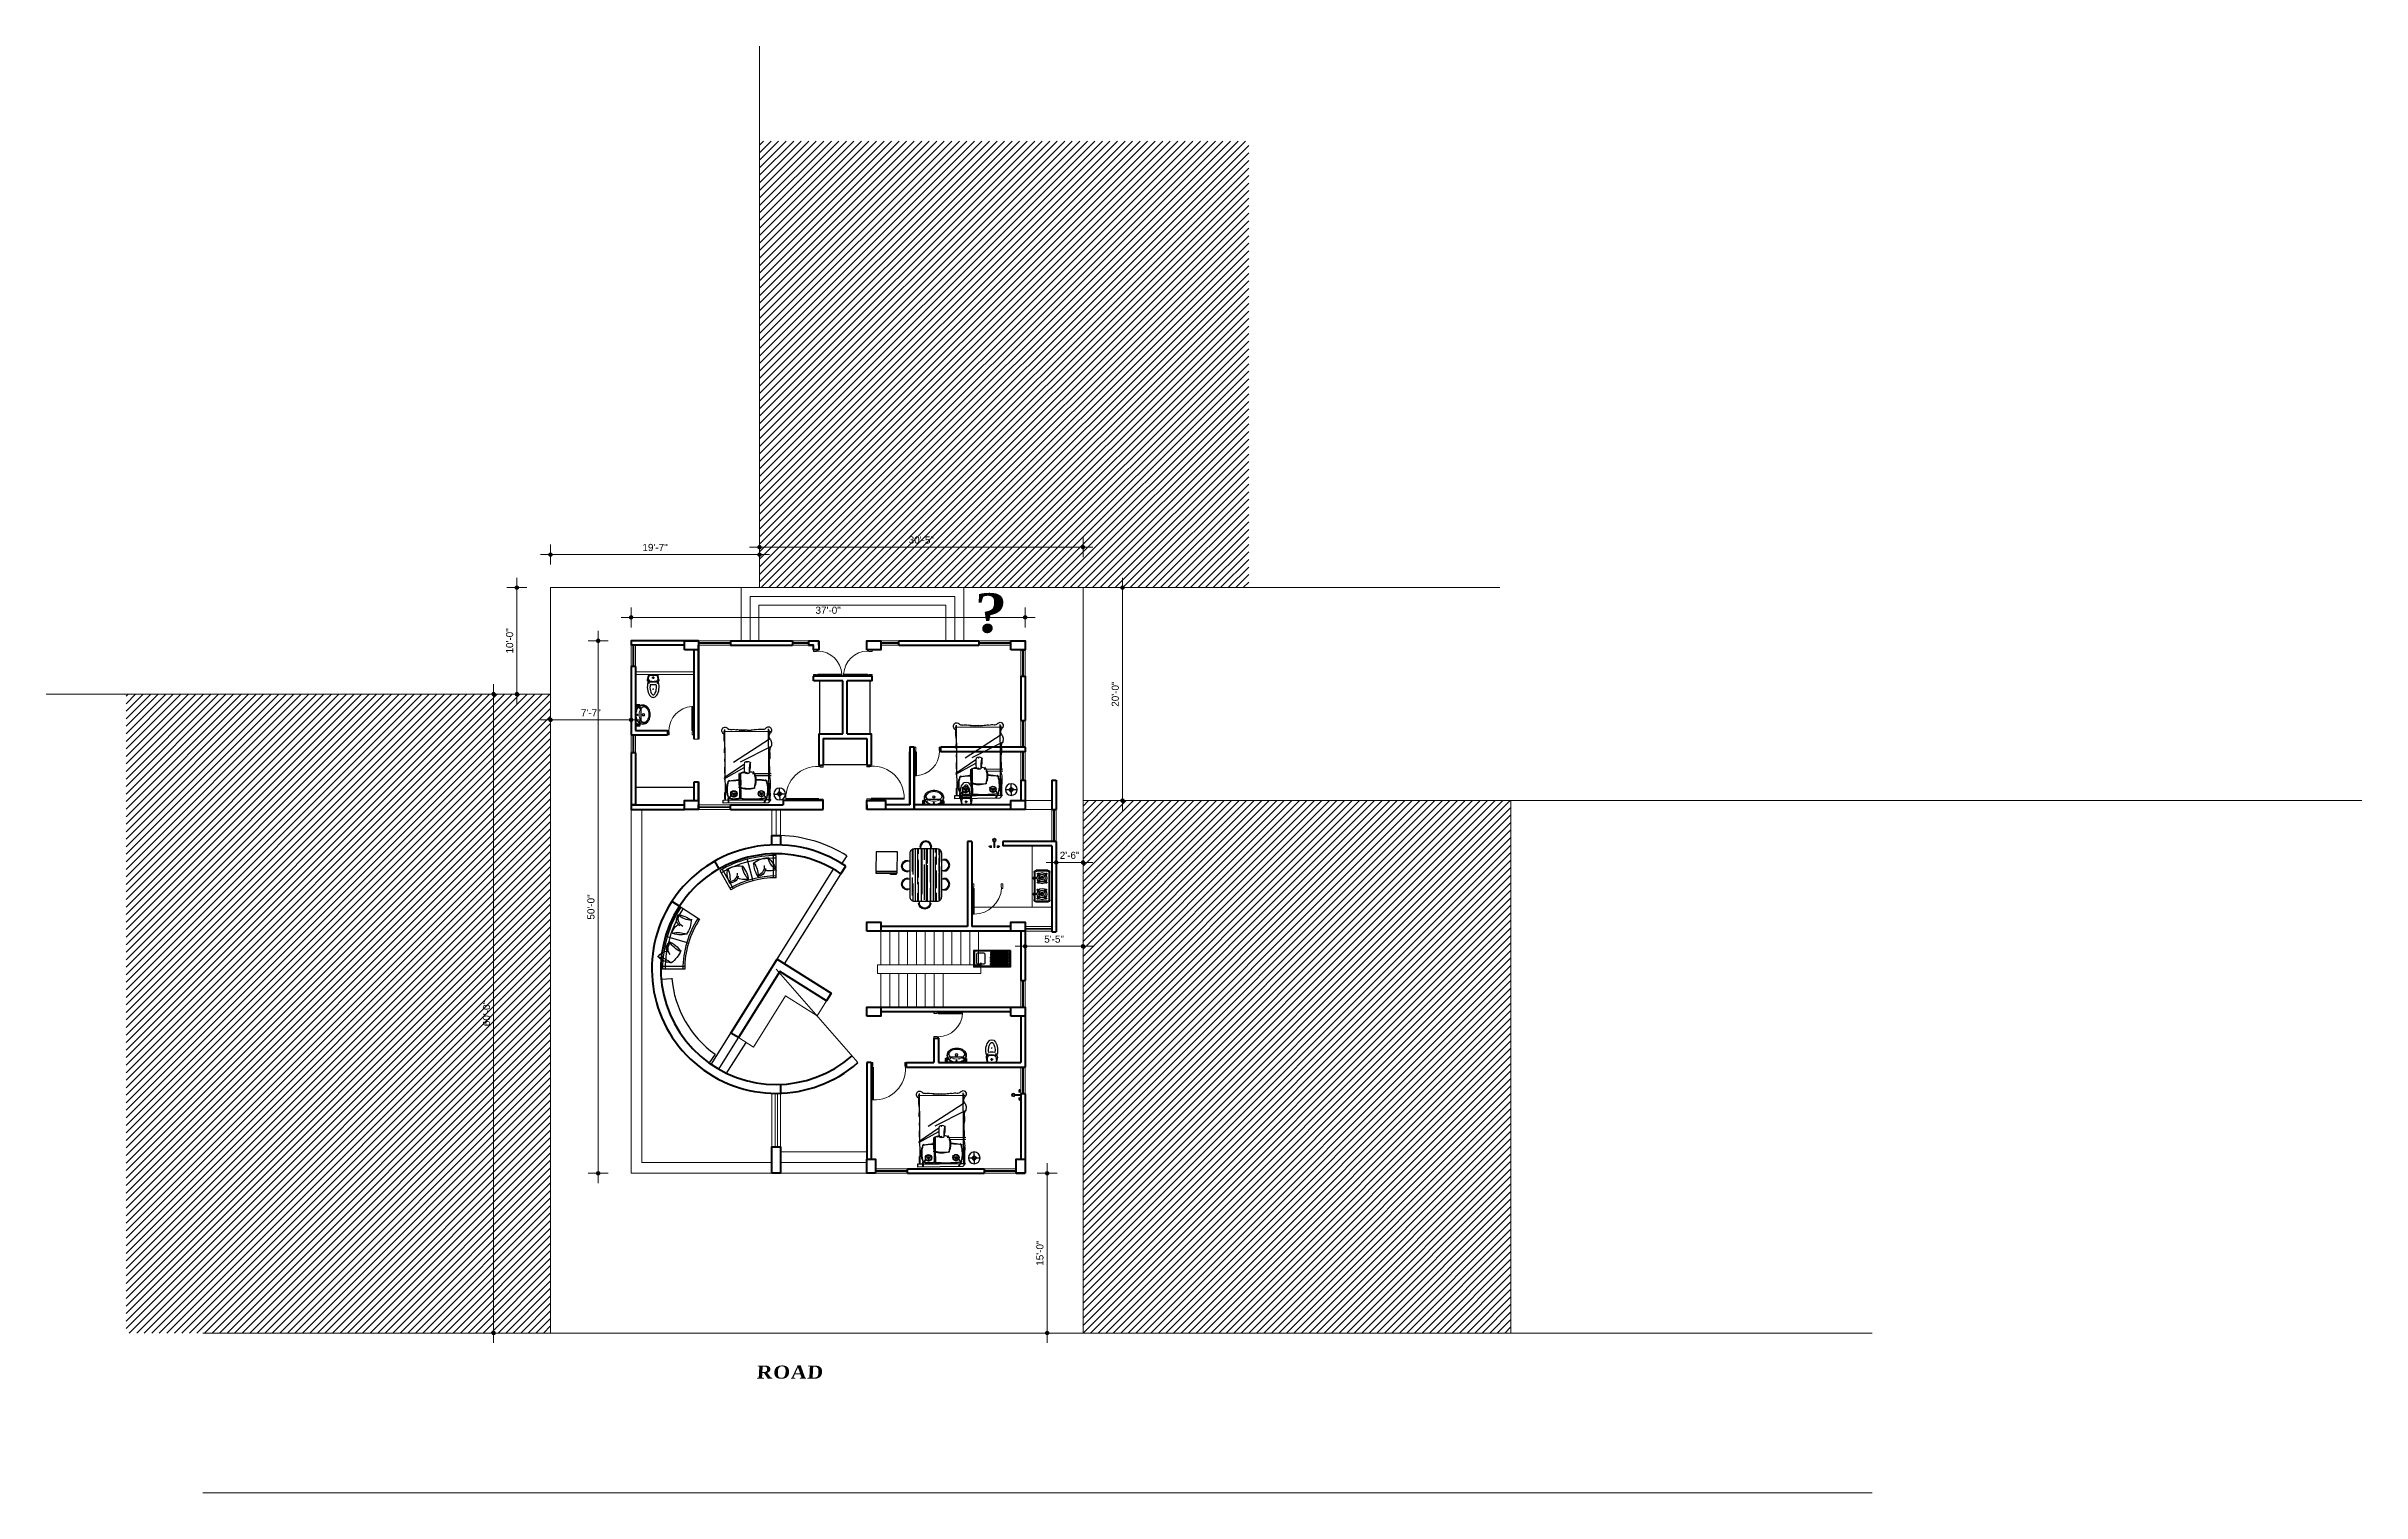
# Model space of a CAD drawing. Header units: feet. Extents: x -12602 to -9993, y 30446 to 32076.
import ezdxf

# ---------------------------------------------------------------- set-up
doc = ezdxf.new("R2010")
doc.units = ezdxf.units.FT
doc.layers.get('0').update_dxf_attribs({"lineweight": 30})
for name, color, linetype in [('D-TEXT', 5, 'Continuous'), ('FIXTURE', 150, 'Continuous'), ('FUR', 251, 'Continuous'), ('SHAD', 252, 'Continuous')]:
    doc.layers.add(name, color=color, linetype=linetype)
for name, color, linetype, lineweight in [('DIM', 140, 'Continuous', 20), ('Fixture-1', 22, 'Continuous', 18), ('Furniture', 28, 'Continuous', 25), ('GREEN', 72, 'Continuous', 18), ('hatch', 253, 'Continuous', 5), ('LINE', 121, 'Continuous', 20), ('low wall', 126, 'Continuous', 20), ('RCC COL', 1, 'Continuous', 40), ('stair', 12, 'Continuous', 13), ('WALL', 7, 'Continuous', 30), ('WALL_1', 86, 'Continuous', 40)]:
    doc.layers.add(name, color=color, linetype=linetype, lineweight=lineweight)
doc.styles.add('BABUL', font='arial.ttf', dxfattribs={"height": 8})
doc.dimstyles.new('GOURI', dxfattribs={"dimtxt": 8, "dimasz": 2, "dimexe": 0.18, "dimexo": 0.0625, "dimgap": 4, "dimtad": 1, "dimdec": 0, "dimlfac": -1, "dimzin": 3, "dimdsep": 46, "dimlunit": 4, "dimtxsty": 'BABUL', "dimblk": 'RANI', "dimcen": 0.09, "dimse1": 1, "dimse2": 1, "dimclrd": 256, "dimclre": 256, "dimclrt": 256, "dimadec": 0, "dimazin": 0, "dimtfac": 1, "dimtdec": 0, "dimtix": 1, "dimtmove": 0, "dimatfit": 0, "dimfxl": 1, "dimtolj": 1, "dimtzin": 0, "dimlwd": 15, "dimlwe": 5, "dimarcsym": 0})

msp = doc.modelspace()

# ---------------------------------------------------------------- texts
at = {"layer": 'WALL_1', "attachment_point": 1}
for s, insert, char_height, width in [('{\\fTimes New Roman|b1|i0|c0|p18;\\Q3;\\W1.1;\\T1.05;\\C4;?}', (-11557.6, 31459.8), 44.1, 80.171), ('{\\fTimes New Roman|b1|i0|c0|p18;\\Q3;\\W1.1;\\T1.05;\\C4;ROAD}', (-11801.7, 30589.4), 14.7, 111.461)]:
    msp.add_mtext(s, dxfattribs=dict(at, insert=insert, char_height=char_height, width=width))

# ---------------------------------------------------------------- blocks, each defined once
blk = doc.blocks.new('RANI')
at = {"layer": 'DIM'}
for p, q in [((-5.625, 0), (5.625, 0)), ((0, 5.625), (0, -5.625))]:
    blk.add_line(p, q, dxfattribs=at)
at = {"layer": 'DIM', "const_width": 1.25}
blk.add_lwpolyline([(-0.625, 0, 1), (0.625, 0, 1)], format="xyb", close=True, dxfattribs=at)
blk = doc.blocks.new('*D17')
at = {"layer": 'Defpoints', "color": 0, "transparency": 16777216}
for p in [(-11943, 31406.2), (-11980.1, 30806.1), (-11943, 30806.1)]:
    blk.add_point(p, dxfattribs=at)
at = {"layer": 'DIM', "lineweight": 15, "transparency": 16777216}
blk.add_line((-11980.1, 31404.2), (-11980.1, 30808.1), dxfattribs=at)
at = {"layer": 'DIM', "lineweight": 15, "transparency": 16777216, "xscale": 2, "yscale": 2, "zscale": 2}
for p, rotation in [((-11980.1, 31406.2), 90), ((-11980.1, 30806.1), 270)]:
    blk.add_blockref('RANI', p, dxfattribs=dict(at, rotation=rotation))
at = {"layer": 'DIM', "transparency": 16777216, "insert": (-11988.2, 31106.2), "char_height": 8, "attachment_point": 5, "rotation": 90, "style": 'BABUL'}
blk.add_mtext('\\A1;50\'-0"', dxfattribs=at)
blk = doc.blocks.new('*D20')
at = {"layer": 'Defpoints', "color": 0, "transparency": 16777216}
for p in [(-11499, 30806.1), (-11499, 30626.1), (-11474.2, 30626.1)]:
    blk.add_point(p, dxfattribs=at)
at = {"layer": 'DIM', "lineweight": 15, "transparency": 16777216}
blk.add_line((-11474.2, 30804.1), (-11474.2, 30628.1), dxfattribs=at)
at = {"layer": 'DIM', "lineweight": 15, "transparency": 16777216, "xscale": 2, "yscale": 2, "zscale": 2}
for p, rotation in [((-11474.2, 30806.1), 90), ((-11474.2, 30626.1), 270)]:
    blk.add_blockref('RANI', p, dxfattribs=dict(at, rotation=rotation))
at = {"layer": 'DIM', "transparency": 16777216, "insert": (-11482.3, 30716.1), "char_height": 8, "attachment_point": 5, "rotation": 90, "style": 'BABUL'}
blk.add_mtext('\\A1;15\'-0"', dxfattribs=at)
blk = doc.blocks.new('*D18')
at = {"layer": 'Defpoints', "color": 0, "transparency": 16777216}
for p in [(-11499, 31061.9), (-11433.8, 31061.9), (-11433.8, 31013.9)]:
    blk.add_point(p, dxfattribs=at)
at = {"layer": 'DIM', "lineweight": 15, "transparency": 16777216}
blk.add_line((-11497, 31061.9), (-11435.8, 31061.9), dxfattribs=at)
at = {"layer": 'DIM', "lineweight": 15, "transparency": 16777216, "xscale": 2, "yscale": 2, "zscale": 2, "rotation": 180}
blk.add_blockref('RANI', (-11499, 31061.9), dxfattribs=at)
at = {"layer": 'DIM', "lineweight": 15, "transparency": 16777216, "xscale": 2, "yscale": 2, "zscale": 2}
blk.add_blockref('RANI', (-11433.8, 31061.9), dxfattribs=at)
at = {"layer": 'DIM', "transparency": 16777216, "insert": (-11466.4, 31070), "char_height": 8, "attachment_point": 5, "style": 'BABUL'}
blk.add_mtext('\\A1;5\'-5"', dxfattribs=at)
blk = doc.blocks.new('*D19')
at = {"layer": 'Defpoints', "color": 0, "transparency": 16777216}
for p in [(-12033.8, 31317.1), (-11943, 31317.1), (-12033.8, 31257.1)]:
    blk.add_point(p, dxfattribs=at)
at = {"layer": 'LINE', "lineweight": 15, "transparency": 16777216}
blk.add_line((-11945, 31317.1), (-12031.8, 31317.1), dxfattribs=at)
at = {"layer": 'LINE', "lineweight": 15, "transparency": 16777216, "xscale": 2, "yscale": 2, "zscale": 2, "rotation": 180}
blk.add_blockref('RANI', (-12033.8, 31317.1), dxfattribs=at)
at = {"layer": 'LINE', "lineweight": 15, "transparency": 16777216, "xscale": 2, "yscale": 2, "zscale": 2}
blk.add_blockref('RANI', (-11943, 31317.1), dxfattribs=at)
at = {"layer": 'LINE', "transparency": 16777216, "insert": (-11988.4, 31325.1), "char_height": 8, "attachment_point": 5, "style": 'BABUL'}
blk.add_mtext('\\A1;7\'-7"', dxfattribs=at)
blk = doc.blocks.new('*D21')
at = {"layer": 'Defpoints', "color": 0, "transparency": 16777216}
for p in [(-11499, 31432.6), (-11943, 31406.2), (-11499, 31396.2)]:
    blk.add_point(p, dxfattribs=at)
at = {"layer": 'DIM', "lineweight": 15, "transparency": 16777216}
blk.add_line((-11941, 31432.6), (-11501, 31432.6), dxfattribs=at)
at = {"layer": 'DIM', "lineweight": 15, "transparency": 16777216, "xscale": 2, "yscale": 2, "zscale": 2, "rotation": 180}
blk.add_blockref('RANI', (-11943, 31432.6), dxfattribs=at)
at = {"layer": 'DIM', "lineweight": 15, "transparency": 16777216, "xscale": 2, "yscale": 2, "zscale": 2}
blk.add_blockref('RANI', (-11499, 31432.6), dxfattribs=at)
at = {"layer": 'DIM', "transparency": 16777216, "insert": (-11721, 31440.6), "char_height": 8, "attachment_point": 5, "style": 'BABUL'}
blk.add_mtext('\\A1;37\'-0"', dxfattribs=at)
blk = doc.blocks.new('A$C57130CE8')
at = {"color": 0}
for p, q in [((0, 30), (0, 28)), ((3.5, 28), (0, 28)), ((5, 28.5), (3.5, 28.5)), ((3.5, 28.5), (3.5, 28)), ((5, 30), (5, 28.5)), ((0, 0), (0, 2)), ((3.5, 2), (0, 2)), ((3.5, 1.5), (3.5, 2)), ((5, 1.5), (3.5, 1.5)), ((32, 2.5), (5, 2.5)), ((5, 2.5), (5, 1.5)), ((5, 0), (5, 1.5)), ((5, 1.5), (32, 1.5)), ((32, 2.5), (32, 1.5))]:
    blk.add_line(p, q, dxfattribs=at)
blk.add_arc((4.2, 0.6), 27.9, 3.8498, 88.312, dxfattribs=at)
blk = doc.blocks.new('A$C1EB656F2')
at = {"color": 0}
for p, q in [((38.5, 42), (37.5, 42)), ((37.5, 42), (37.5, 5)), ((38.5, 5), (38.5, 42)), ((0, 5), (1.5, 5)), ((1.5, 5), (1.5, 3.5)), ((1.5, 3.5), (2, 3.5)), ((2, 3.5), (2, 0)), ((37.5, 5), (38.5, 5)), ((38, 3.5), (38, 0)), ((38.5, 3.5), (38, 3.5)), ((40, 5), (38.5, 5)), ((38.5, 5), (38.5, 3.5)), ((0, 0), (2, 0)), ((40, 0), (38, 0))]:
    blk.add_line(p, q, dxfattribs=at)
blk.add_arc((36.4, 7.1), 35, 88.1894, 183.3802, dxfattribs=at)
blk = doc.blocks.new('A$C32F139EE')
at = {"layer": 'GREEN', "color": 0}
blk.add_blockref('A$C1EB656F2', (0, 0), dxfattribs=at)
blk = doc.blocks.new('Lamp - Table')
at = {"layer": 'Furniture', "linetype": 'Continuous'}
for p, q in [((-1, 0), (-7, 0)), ((0, 7), (0, 1)), ((1, 0), (7, 0)), ((0, -1), (0, -7))]:
    blk.add_line(p, q, dxfattribs=at)
blk.add_lwpolyline([(0, -3), (3, 0), (0, 3), (-3, 0)], close=True, dxfattribs=at)
for radius in [7, 1]:
    blk.add_circle((0, 0), radius, dxfattribs=at)
blk = doc.blocks.new('bd')
at = {"layer": 'Furniture'}
for p, q in [((-54328.1, 19673.9), (-54325.6, 19677.1)), ((-54325.6, 19677.1), (-54280, 19677.1)), ((-54321.8, 19676.7), (-54324.3, 19672.5)), ((-54321.4, 19676.7), (-54323.9, 19672.7)), ((-54285.6, 19676.7), (-54285.6, 19672.7)), ((-54285.2, 19676.7), (-54285.2, 19672.5)), ((-54280, 19677.1), (-54280, 19673.9)), ((-54324.3, 19673.9), (-54328.1, 19673.9)), ((-54326.6, 19675.1), (-54326.6, 19602.6)), ((-54324.3, 19672.5), (-54321.4, 19669.6)), ((-54280, 19674.1), (-54323.9, 19674.1)), ((-54281.4, 19673.9), (-54323.9, 19673.9)), ((-54280, 19673.9), (-54323.9, 19673.9)), ((-54323.9, 19672.7), (-54321.1, 19669.9)), ((-54318.4, 19668), (-54321.9, 19666)), ((-54318.4, 19668), (-54321.9, 19666)), ((-54318.8, 19668), (-54315.3, 19666)), ((-54318.8, 19668), (-54315.3, 19666)), ((-54318.6, 19667.7), (-54318.6, 19671.7)), ((-54318.6, 19667.7), (-54318.6, 19671.7)), ((-54281.4, 19652.4), (-54301.5, 19641.4)), ((-54290.7, 19668), (-54294.2, 19666)), ((-54290.7, 19668), (-54294.2, 19666)), ((-54291.1, 19668), (-54287.6, 19666)), ((-54291.1, 19668), (-54287.6, 19666)), ((-54290.9, 19667.6), (-54290.9, 19671.6)), ((-54290.9, 19667.6), (-54290.9, 19671.6)), ((-54285.6, 19672.7), (-54288.4, 19669.8)), ((-54285.2, 19672.5), (-54288.1, 19669.5)), ((-54282.5, 19673.9), (-54282.5, 19602.6)), ((-54311.7, 19649.5), (-54328.7, 19649.5)), ((-54309.9, 19647.5), (-54328.7, 19647.5)), ((-54297.8, 19635.5), (-54328.7, 19620.3)), ((-54290.8, 19635.8), (-54327.6, 19612.7)), ((-54281.4, 19651.2), (-54301.8, 19637.7)), ((-54281, 19604.8), (-54328.7, 19604.8))]:
    blk.add_line(p, q, dxfattribs=at)
at = {"layer": 'Furniture', "const_width": 0.107}
for points in [[(-54321.3, 19666.4), (-54321.8, 19666)], [(-54321.3, 19666.4), (-54321.8, 19666)], [(-54318.6, 19671), (-54318.6, 19671.6)], [(-54318.6, 19671), (-54318.6, 19671.6)], [(-54315.9, 19666.4), (-54315.4, 19666)], [(-54315.9, 19666.4), (-54315.4, 19666)], [(-54293.6, 19666.3), (-54294.1, 19666)], [(-54293.6, 19666.3), (-54294.1, 19666)], [(-54290.9, 19670.9), (-54290.9, 19671.6)], [(-54290.9, 19670.9), (-54290.9, 19671.6)], [(-54288.2, 19666.3), (-54287.7, 19666)], [(-54288.2, 19666.3), (-54287.7, 19666)]]:
    blk.add_lwpolyline(points, dxfattribs=at)
at = {"layer": 'Furniture'}
for centre, radius in [((-54318.6, 19667.9), 3.2), ((-54318.6, 19667.9), 2.77), ((-54318.6, 19667.9), 2.77), ((-54318.6, 19667.9), 1.17), ((-54318.6, 19667.9), 1.17), ((-54290.9, 19667.8), 3.2), ((-54290.9, 19667.8), 2.77), ((-54290.9, 19667.8), 2.77), ((-54290.9, 19667.8), 1.17), ((-54290.9, 19667.8), 1.17)]:
    blk.add_circle(centre, radius, dxfattribs=at)
for centre, radius, start, end in [((-54284, 19639.2), 24, 160.7609, 186.7163), ((-54336.9, 19643.6), 29.9, 345.7922, 5.1008), ((-54304.8, 19641.3), 5.91, 238.3466, 300.0372), ((-54336.5, 19644.2), 29.9, 345.7922, 5.1008), ((-54304.4, 19643.1), 4.25, 52.5249, 128.1193), ((-54304.9, 19645.6), 1.34, 25.6644, 97.9411), ((-54304.4, 19637.1), 1.09, 230.3987, 310.8105), ((-54300.2, 19280.9), 365.5, 89.8562, 90.6822), ((-54325.1, 19641), 23.6, 347.452, 13.8992)]:
    blk.add_arc(centre, radius, start, end, dxfattribs=at)
at = {"layer": 'Furniture', "extrusion": (0, 0, -1)}
for centre, major_axis, ratio, start_param, end_param in [((-54301.9, 19655.6), (-25.7, 0), 0.909091, -0.166385, 0.069173), ((-53386, 19643.8), (-941.7, 0), 0.909091, 0.015632, 0.026313), ((-54198, 19668.4), (-129.4, 0), 0.909091, -0.017655, 0.044623), ((-54230.6, 19641.6), (67.3, -20.1), 0.025328, 2.977642, 3.305549), ((-54005.3, 19653.6), (-206.9, 206.9), 1, 5.476588, 5.527445), ((-54325.7, 19654.6), (29.1, 0), 0.909091, -0.280538, 0.299165), ((-54289.8, 19717.8), (-7.2, -56.9), 0.081029, -0.185951, 0.185979), ((-54291.2, 19602.7), (0.3, -70.3), 0.550992, 2.994676, 3.318334), ((-54230.9, 19664), (-2.6, 72.2), 0.917096, -1.564914, -1.419283), ((-54230.4, 19653.8), (66.2, 0), 0.909091, 3.034778, 3.273423), ((-54291.9, 19616.5), (-0.4, -57.2), 0.436171, 2.930942, 3.382652), ((-54003.9, 19663.8), (0.6, 326.8), 0.895379, 4.705786, 4.739949), ((-54302.5, 19760.1), (-120, -4.2), 0.885695, 4.593133, 4.687946), ((-54301.7, 19712), (-73.6, -3), 0.798014, 4.526421, 4.665729), ((-54300.7, 19663.3), (-1, -17.5), 0.974542, 4.084557, 5.242123), ((-54313.5, 19664.1), (5, -29.8), 0.962214, 4.604968, 5.184519), ((-54411.2, 19668.4), (129.4, 0), 0.909091, -0.044623, 0.017655), ((-54227.6, 19626), (100.1, 0), 0.909091, 3.145965, 3.211951), ((-54384.7, 19638.5), (-57.6, 0), 0.909091, 3.100436, 3.258003), ((-54362.5, 19648.6), (35.4, 0), 0.909091, -0.09759, 0.056165), ((-54260.6, 19643.7), (66.6, 0), 0.909091, 3.090587, 3.192598), ((-54312, 19752.1), (12.6, -105.6), 0.406267, -0.063191, 0.063191), ((-54315.1, 19702.8), (15.2, -56.8), 0.384199, -0.091435, 0.097241), ((-54224.5, 19638.4), (-57.6, 0), 0.909091, -0.11641, 0.041157), ((-54246.6, 19648.6), (-35.4, 0), 0.909091, -0.056165, 0.09759), ((-54348.5, 19643.7), (66.6, 0), 0.909091, -0.051006, 0.051006), ((-54325, 19603.8), (4.66, 0), 0.909091, 2.640312, 3.913305), ((-54321, 19617.6), (-8.45, 0), 0.909091, -0.046237, 0.470419), ((-54320.2, 19617), (9.24, 0), 0.909091, 2.68558, 3.177142), ((-54343.3, 19625.8), (-15.6, 0), 0.909091, 3.100961, 3.480076), ((-54333.4, 19609.5), (6.37, 0), 0.909091, -0.703767, 0.155691), ((-54330, 19608.3), (-2.41, 0), 0.909091, 3.116383, 3.948694), ((-54380.7, 19602.2), (-53.2, -5.2), 0.858987, 3.119458, 3.225451), ((-54349.6, 19606.8), (22.6, 0), 0.909091, -0.087346, 0.161095), ((-54198.3, 19618.1), (-83.6, 0), 0.909091, -0.04191, 0.108229), ((-54268.4, 19604.9), (13.5, 0), 0.909091, 3.027898, 3.349516), ((-54327.6, 19610), (46, 0), 0.909091, -0.118524, 0.06202), ((-54228.4, 19602.2), (53.2, -5.2), 0.858987, 3.057735, 3.163727), ((-54279.1, 19608.3), (2.41, 0), 0.909091, 2.334491, 3.166802), ((-54284.1, 19603.7), (-4.66, 0), 0.909091, 2.36988, 3.642873), ((-54326.6, 19602.8), (-2.72, 0), 0.909091, 4.414668, 5.852872), ((-54328.3, 19605.5), (-6.09, 0), 0.909091, 3.805586, 4.29864), ((-54321.5, 19600.9), (2.36, 0), 0.909091, 3.737371, 5.057422), ((-54318, 19612), (-10.4, 0), 0.909091, 4.412528, 4.974211), ((-54307.4, 19566.3), (41, 0), 0.909091, 4.528157, 4.67386), ((-54337.9, 19580), (-29, -23.6), 0.018349, 3.067731, 3.215453), ((-54307.9, 19636), (35.8, 0), 0.909091, 1.493023, 1.60089), ((-54301.3, 19560.4), (-0.8, -43.4), 0.893463, 3.022971, 3.246326), ((-54302, 19580.3), (25.6, 0), 0.909091, 4.600851, 4.787879), ((-54302.2, 19561.2), (0.3, -42.4), 0.899888, 3.078915, 3.173409), ((-54298.6, 19646.7), (-0.5, -43.4), 0.453266, -0.111224, 0.112131), ((-54301.7, 19566.3), (-41, 0), 0.909091, 1.609325, 1.755028), ((-54302.8, 19598.6), (-6.01, -4.84), 0.211323, 3.035973, 3.249879), ((-54290.6, 19598.6), (6.01, -4.84), 0.211323, 3.033306, 3.247212), ((-54291.1, 19612), (10.4, 0), 0.909091, 1.308974, 1.870658), ((-54287.6, 19600.8), (-2.36, 0), 0.909091, 1.225764, 2.545814), ((-54280.9, 19605.4), (6.09, 0), 0.909091, 1.984545, 2.477599), ((-54282.5, 19602.7), (-2.72, 0), 0.909091, 3.571906, 5.01011)]:
    blk.add_ellipse(centre, major_axis=major_axis, ratio=ratio, start_param=start_param, end_param=end_param, dxfattribs=at)
at = {"layer": 'Furniture'}
for centre, major_axis, ratio, start_param, end_param in [((-54308.9, 19663.3), (-1, 17.5), 0.974542, 0.991977, 2.100531), ((-54296.1, 19664.1), (5, 29.8), 0.962214, 1.463375, 2.042926), ((-54307.1, 19760.2), (-120, 4.2), 0.885695, 1.451541, 1.546354), ((-54310.3, 19602.7), (111.3, 4.7), 0.630179, 1.665643, 1.675911), ((-54311, 19616.5), (77, 9), 0.734805, 1.653007, 1.655556), ((-54308, 19712), (-73.6, 3), 0.798014, 1.384828, 1.524136), ((-54308.9, 19663.3), (-1, 17.5), 0.974542, 0.942965, 0.968169), ((-54313.7, 19616.5), (50.5, 32.9), 0.929027, 0.750366, 1.193217), ((-54313.3, 19602.7), (85, 8.6), 0.82079, 1.297314, 1.606057), ((-54296.6, 19654.2), (-17.1, 0), 0.909091, -0.567058, 0.590508), ((-54283.8, 19654.6), (29.1, 0), 0.909091, 2.861055, 3.440757), ((-54307.9, 19592.2), (3.1, 70.2), 0.663867, -0.160382, 0.167526), ((-54305.1, 19605.5), (1.1, 57.4), 0.722935, -0.183652, 0.188278), ((-54590.4, 19663.8), (-0.6, 326.8), 0.895379, 4.705786, 4.739949), ((-54363.4, 19664), (2.6, 72.2), 0.917096, -1.564914, -1.419283), ((-54589.1, 19653.6), (-206.9, 206.9), 1, 3.905833, 3.956649), ((-54362.1, 19653.8), (66.2, 0), 0.909091, -0.106664, 0.13183), ((-54295.5, 19703.3), (14, 57.1), 0.481165, 3.065403, 3.229166)]:
    blk.add_ellipse(centre, major_axis=major_axis, ratio=ratio, start_param=start_param, end_param=end_param, dxfattribs=at)
at = {"layer": 'Furniture', "xscale": -0.8499999999985448, "yscale": 0.8499999999985448, "zscale": 0.85, "rotation": 270}
blk.add_blockref('Lamp - Table', (-54337.1, 19668.4), dxfattribs=at)
blk = doc.blocks.new('A$C30337B08')
at = {"layer": 'FIXTURE'}
for p, q in [((0.4, 27.8), (0.4, 26.2)), ((0.5, 27.8), (0.5, 26.2)), ((0.6, 27.8), (0.6, 26.2)), ((1, 2.5), (1, 33.5)), ((2, 3), (2, 33)), ((4.1, 27.5), (2, 27.5)), ((4.1, 27), (2, 27)), ((4.1, 26.5), (2, 26.5)), ((16.5, 36), (3.5, 36)), ((16, 35), (4, 35)), ((4.1, 32.2), (6.9, 29.4)), ((4.4, 32.6), (7.3, 29.8)), ((4.8, 32.9), (7.6, 30.1)), ((8.2, 27.5), (6.1, 27.5)), ((8.1, 27), (6.1, 27)), ((8.2, 26.5), (6.1, 26.5)), ((15.2, 32.9), (12.4, 30.1)), ((15.6, 32.6), (12.8, 29.8)), ((15.9, 32.2), (13.1, 29.4)), ((18, 33), (18, 3)), ((19, 33.5), (19, 2.5)), ((0.4, 9.8), (0.4, 8.2)), ((0.5, 9.8), (0.5, 8.2)), ((0.6, 9.8), (0.6, 8.2)), ((4.1, 9.5), (2, 9.5)), ((4.1, 9), (2, 9)), ((4.1, 8.5), (2, 8.5)), ((16, 1), (4, 1)), ((6.9, 24.6), (4.1, 21.8)), ((6.9, 11.4), (4.1, 14.2)), ((4.1, 3.8), (6.9, 6.6)), ((7.3, 24.2), (4.4, 21.4)), ((7.3, 11.8), (4.4, 14.6)), ((4.4, 3.4), (7.3, 6.2)), ((7.6, 23.9), (4.8, 21.1)), ((7.6, 12.1), (4.8, 14.9)), ((4.8, 3.1), (7.6, 5.9)), ((8.2, 9.5), (6.1, 9.5)), ((8.1, 9), (6.1, 9)), ((8.2, 8.5), (6.1, 8.5)), ((12.4, 23.9), (15.2, 21.1)), ((12.4, 12.1), (15.2, 14.9)), ((15.2, 3.1), (12.4, 5.9)), ((12.8, 24.2), (15.6, 21.4)), ((12.8, 11.8), (15.6, 14.6)), ((15.6, 3.4), (12.8, 6.2)), ((13.1, 24.6), (15.9, 21.8)), ((13.1, 11.4), (15.9, 14.2)), ((15.9, 3.8), (13.1, 6.6)), ((16.5, 0), (3.5, 0))]:
    blk.add_line(p, q, dxfattribs=at)
for points in [[(0, 27, -0.063415), (0, 27.3, -0.076468), (0.1, 27.5, -0.107136), (0.3, 27.7, -0.147373), (0.5, 27.8, -0.147373), (0.7, 27.7, -0.107136), (0.8, 27.5, -0.076468), (0.9, 27.3, -0.063415), (1, 27, -0.063415), (0.9, 26.7, -0.076468), (0.8, 26.5, -0.107136), (0.7, 26.3, -0.147373), (0.5, 26.2, -0.147373), (0.3, 26.3, -0.107136), (0.1, 26.5, -0.076468), (0, 26.7, -0.063415)], [(0, 9, -0.063415), (0, 9.3, -0.076468), (0.1, 9.5, -0.107136), (0.3, 9.7, -0.147373), (0.5, 9.8, -0.147373), (0.7, 9.7, -0.107136), (0.8, 9.5, -0.076468), (0.9, 9.3, -0.063415), (1, 9, -0.063415), (0.9, 8.7, -0.076468), (0.8, 8.5, -0.107136), (0.7, 8.3, -0.147373), (0.5, 8.2, -0.147373), (0.3, 8.3, -0.107136), (0.1, 8.5, -0.076468), (0, 8.7, -0.063415)]]:
    blk.add_lwpolyline(points, format="xyb", close=True, dxfattribs=at)
for centre, radius in [((10, 27), 5.89), ((10, 27), 3.89), ((10, 27), 1.89), ((10, 27), 0.895), ((10, 9), 5.89), ((10, 9), 3.89), ((10, 9), 1.89), ((10, 9), 0.895)]:
    blk.add_circle(centre, radius, dxfattribs=at)
for centre, radius, start, end in [((3.5, 33.5), 2.5, 90, 180), ((4, 33), 2, 90, 180), ((16, 33), 2, 0, 90), ((16.5, 33.5), 2.5, 0, 90), ((3.5, 2.5), 2.5, 180, 270), ((4, 3), 2, 180, 270), ((16, 3), 2, 270, 0), ((16.5, 2.5), 2.5, 270, 0)]:
    blk.add_arc(centre, radius, start, end, dxfattribs=at)
blk = doc.blocks.new('basin.1')
at = {"layer": 'FIXTURE', "color": 32}
for p, q in [((-243565.6, 8081.7), (-243565.6, 8046.1)), ((-243565.6, 8081.7), (-243549.6, 8081.7)), ((-243564.8, 8080.6), (-243564.8, 8047.2)), ((-243564.5, 8080.9), (-243550.6, 8080.9)), ((-243563.5, 8079.7), (-243563.5, 8062.3)), ((-243563.5, 8079.7), (-243562.8, 8079.7)), ((-243562.8, 8079.7), (-243562.8, 8062.3)), ((-243562.1, 8079.7), (-243562.1, 8062.3)), ((-243562.1, 8079.7), (-243561.4, 8079.7)), ((-243561.4, 8079.7), (-243561.4, 8062.3)), ((-243560.7, 8079.7), (-243560.7, 8062.3)), ((-243560.7, 8079.7), (-243560, 8079.7)), ((-243560, 8079.7), (-243560, 8062.3)), ((-243559.3, 8079.7), (-243559.3, 8062.3)), ((-243559.3, 8079.7), (-243559.3, 8062.3)), ((-243559.3, 8079.7), (-243558.6, 8079.7)), ((-243558.6, 8079.7), (-243558.6, 8062.3)), ((-243557.9, 8079.7), (-243557.9, 8062.3)), ((-243557.9, 8079.7), (-243557.2, 8079.7)), ((-243557.2, 8079.7), (-243557.2, 8062.3)), ((-243556.6, 8079.7), (-243556.6, 8062.3)), ((-243556.6, 8079.7), (-243555.9, 8079.7)), ((-243555.9, 8079.7), (-243555.9, 8062.3)), ((-243555.2, 8079.7), (-243555.2, 8062.3)), ((-243555.2, 8079.7), (-243554.5, 8079.7)), ((-243554.5, 8079.7), (-243554.5, 8062.3)), ((-243553.8, 8079.7), (-243553.8, 8062.3)), ((-243553.8, 8079.7), (-243553.1, 8079.7)), ((-243553.1, 8079.7), (-243553.1, 8062.3)), ((-243552.4, 8079.7), (-243552.4, 8062.3)), ((-243552.4, 8079.7), (-243551.7, 8079.7)), ((-243551.7, 8079.7), (-243551.7, 8062.3)), ((-243550.3, 8080.6), (-243550.3, 8047.2)), ((-243549.6, 8081.7), (-243549.6, 8046.1)), ((-243563.5, 8062.3), (-243562.8, 8062.3)), ((-243562.1, 8062.3), (-243561.4, 8062.3)), ((-243560.7, 8062.3), (-243560, 8062.3)), ((-243558.6, 8062.3), (-243559.3, 8062.3)), ((-243557.2, 8062.3), (-243557.9, 8062.3)), ((-243555.9, 8062.3), (-243556.6, 8062.3)), ((-243554.5, 8062.3), (-243555.2, 8062.3)), ((-243553.1, 8062.3), (-243553.8, 8062.3)), ((-243553.8, 8053.1), (-243549.8, 8053.1)), ((-243551.7, 8062.3), (-243552.4, 8062.3)), ((-243565.6, 8046.1), (-243549.6, 8046.1)), ((-243564.5, 8046.9), (-243550.6, 8046.9))]:
    blk.add_line(p, q, dxfattribs=at)
blk.add_lwpolyline([(-243561.3, 8048.9), (-243553.9, 8048.9, 0.414214), (-243552.6, 8050.2), (-243552.6, 8055.9, 0.414214), (-243553.9, 8057.3), (-243561.3, 8057.3, 0.414214), (-243563.1, 8055.5), (-243563.1, 8050.7, 0.414214)], format="xyb", close=True, dxfattribs=at)
for centre, radius, start, end in [((-243564.5, 8080.6), 0.3, 90, 180), ((-243550.6, 8080.6), 0.3, 0, 90), ((-243552.2, 8053.1), 1, 143.2125, 216.7875), ((-243564.5, 8047.2), 0.3, 180, 270), ((-243550.6, 8047.2), 0.3, 270, 0)]:
    blk.add_arc(centre, radius, start, end, dxfattribs=at)
blk = doc.blocks.new('ghggjhgjhhhhh')
at = {"layer": 'Fixture-1', "linetype": 'Continuous', "extrusion": (0, 0, -1)}
for centre, major_axis, start_param, end_param in [((8.1, 0.2), (10.5, 10.5), 3.926991, 4.225689), ((8.1, 0.2), (-10.5, 10.5), 5.199088, 5.497787), ((8.1, 0.2), (10.1, 10.1), 3.926991, 4.225689), ((8.1, 0.2), (10.1, 10.1), 3.628292, 3.926991), ((4.9, 1.2), (8.13, 8.13), 4.225689, 4.566231), ((4.9, 1.2), (7.73, 7.73), 4.225689, 4.566231), ((8.6, 0.2), (9.75, 9.75), 3.926991, 4.180478), ((8.6, 0.2), (-9.75, 9.75), 5.2443, 5.497787), ((4.5, 1.3), (6.73, 6.73), 4.180478, 4.485897), ((2.8, 2.7), (6.31, 6.31), 4.566231, 4.989421), ((2.8, 2.7), (5.91, 5.91), 4.566231, 4.989421), ((1.9, 2.9), (-4.56, 4.56), 6.056693, 6.483617), ((2.6, 4.8), (3.97, 3.97), 4.533865, 5.257317), ((0.5, 5.5), (-2.51, 2.51), 6.262957, 8.154579), ((0.3, 5.4), (2.46, 2.46), -1.370365, -0.785398), ((1.5, 5.1), (-4, 4), 0.277032, 0.785398), ((0.9, 0), (-1, 1), 4.712389, 10.995574), ((0.9, 0), (-0.671, 0.671), 4.712389, 10.995574), ((0.3, 5.4), (-2.46, 2.46), 0.785398, 1.370365), ((2.4, 5.8), (-3.22, 3.22), 0.531261, 1.440514), ((1.5, 5.1), (4, 4), -0.785398, -0.277032), ((-1.4, 2.9), (4.56, 4.56), -0.200432, 0.226492), ((4.4, 8.1), (0.847, 0.847), 1.399731, 3.037142), ((-4, 1.3), (-6.73, 6.73), 1.797289, 2.102707), ((0.2, 2.7), (5.91, 5.91), -0.277032, 0.146158), ((0.2, 2.7), (6.31, 6.31), -0.277032, 0.146158), ((4.1, 8.3), (-1.08, 1.08), 1.505156, 2.970527), ((-8.1, 0.2), (-9.75, 9.75), 2.102707, 2.356194), ((-8.1, 0.2), (9.75, 9.75), 0.785398, 1.038886), ((7.5, 0), (-0.451, 0.451), 4.712389, 10.995574), ((-1.9, 1.2), (-7.73, 7.73), 1.716955, 2.057496), ((-1.9, 1.2), (8.13, 8.13), 0.146158, 0.486699), ((-5.2, 0.2), (10.1, 10.1), 0.486699, 0.785398), ((-5.2, 0.2), (-10.1, 10.1), 2.356194, 2.654893), ((-5.2, 0.2), (-10.5, 10.5), 2.057496, 2.356194), ((-5.2, 0.2), (10.5, 10.5), 0.785398, 1.084097), ((4.9, -0.8), (-8.13, 8.13), 4.858547, 5.199088), ((4.9, -0.8), (-7.73, 7.73), 4.858547, 5.199088), ((4.5, -0.9), (-6.73, 6.73), 4.938881, 5.2443), ((2.8, -2.4), (6.31, 6.31), 2.864561, 3.287751), ((2.8, -2.4), (5.91, 5.91), 2.864561, 3.287751), ((1.9, -2.5), (4.56, 4.56), 2.941161, 3.368085), ((0.5, -5.2), (-2.5, 2.5), 2.839983, 4.733183), ((2.6, -4.4), (3.96, 3.96), 2.596934, 3.321276), ((0.3, -5), (2.46, 2.46), 2.356194, 2.941161), ((1.5, -4.7), (4.4, 4.4), 2.356194, 2.864561), ((1.5, -4.7), (4, 4), 2.356194, 2.864561), ((0.3, -5), (2.46, 2.46), 1.771228, 2.356194), ((2.4, -5.5), (-3.22, 3.22), 3.271875, 4.181128), ((1.5, -4.7), (-4, 4), 3.418624, 3.926991), ((1.5, -4.7), (-4.4, 4.4), 3.418624, 3.926991), ((-1.4, -2.5), (-4.56, 4.56), 2.9151, 3.342024), ((4.4, -7.7), (-0.847, 0.847), 0.104451, 1.741862), ((-4, -0.9), (6.73, 6.73), 1.038886, 1.344304), ((0.2, -2.4), (5.91, 5.91), 1.424638, 1.847828), ((0.2, -2.4), (6.31, 6.31), 1.424638, 1.847828), ((4.1, -7.9), (-1.08, 1.08), 1.741862, 3.207233), ((-1.9, -0.8), (-7.73, 7.73), 2.654893, 2.995434), ((-1.9, -0.8), (8.13, 8.13), 1.084097, 1.424638)]:
    blk.add_ellipse(centre, major_axis=major_axis, ratio=1, start_param=start_param, end_param=end_param, dxfattribs=at)
at = {"layer": 'Fixture-1', "linetype": 'Continuous'}
for major_axis, start_param, end_param in [((4.4, -4.4), 2.356194, 2.864561), ((-4.4, -4.4), 3.418624, 3.926991)]:
    blk.add_ellipse((1.5, 5.1), major_axis=major_axis, ratio=1, start_param=start_param, end_param=end_param, dxfattribs=at)
blk = doc.blocks.new('gl. shelf.plan')
at = {"layer": 'FIXTURE', "lineweight": 0}
for p, q in [((-24, -2.3), (-24, 0)), ((-23.9, -2.3), (-23.9, 0)), ((-23.7, -2.3), (-23.7, 0)), ((-23.5, -2.3), (-23.5, 0)), ((-23.1, -2.3), (-23.1, 0)), ((-22.8, -2.3), (-22.8, 0)), ((-22.5, -2.3), (-22.5, 0)), ((-22.4, -2.3), (-22.4, 0)), ((-22.3, -2.3), (-22.3, 0)), ((-1.7, -2.3), (-1.7, 0)), ((-1.6, -2.3), (-1.6, 0)), ((-1.5, -2.3), (-1.5, 0)), ((-1.2, -2.3), (-1.2, 0)), ((-0.9, -2.3), (-0.9, 0)), ((-0.5, -2.3), (-0.5, 0)), ((-0.3, -2.3), (-0.3, 0)), ((-0.2, -2.3), (-0.2, 0)), ((-0.1, -2.3), (-0.1, 0)), ((-24, -4.8), (-24, -2.4)), ((-23.9, -4.8), (-23.9, -2.4)), ((-23.7, -4.8), (-23.7, -2.4)), ((-23.5, -4.8), (-23.5, -2.4)), ((-23.1, -4.8), (-23.1, -2.4)), ((-22.8, -4.8), (-22.8, -2.4)), ((-22.5, -4.8), (-22.5, -2.4)), ((-22.4, -4.8), (-22.4, -2.4)), ((-22.3, -4.8), (-22.3, -2.4)), ((-1.7, -4.8), (-1.7, -2.4)), ((-1.6, -4.8), (-1.6, -2.4)), ((-1.5, -4.8), (-1.5, -2.4)), ((-1.2, -4.8), (-1.2, -2.4)), ((-0.9, -4.8), (-0.9, -2.4)), ((-0.5, -4.8), (-0.5, -2.4)), ((-0.3, -4.8), (-0.3, -2.4)), ((-0.2, -4.8), (-0.2, -2.4)), ((-0.1, -4.8), (-0.1, -2.4))]:
    blk.add_line(p, q, dxfattribs=at)
at = {"layer": 'FIXTURE'}
for p, q in [((-24, -4.8), (-24, 0)), ((-24, 0), (-22.2, 0)), ((-22.2, -4.8), (-22.2, 0)), ((-1.8, -4.8), (-1.8, 0)), ((0, 0), (-1.8, 0)), ((0, -4.8), (0, 0)), ((-24, -2.3), (-22.2, -2.3)), ((-24, -2.4), (-22.2, -2.4)), ((-24, -4.8), (-22.2, -4.8)), ((-23.5, -4.8), (-23.5, -5)), ((-22.5, -5), (-23.5, -5)), ((-22.5, -4.8), (-22.5, -5)), ((-21.5, -5), (-22.5, -5)), ((-22.2, -3.9), (-21.5, -3.9)), ((-21, -4.4), (-21, -4.5)), ((-1.8, -3.9), (-2.5, -3.9)), ((-2.5, -5), (-1.5, -5)), ((0, -2.3), (-1.8, -2.3)), ((0, -2.4), (-1.8, -2.4)), ((0, -4.8), (-1.8, -4.8)), ((-1.5, -4.8), (-1.5, -5)), ((-1.5, -5), (-0.5, -5)), ((-0.5, -4.8), (-0.5, -5))]:
    blk.add_line(p, q, dxfattribs=at)
at = {"layer": 'FIXTURE', "color": 250}
for p, q in [((-21.8, -2.4), (-21.8, -3.9)), ((-19.8, -0.5), (-4.2, -0.5)), ((-19.8, -6), (-4.2, -6)), ((-2.2, -2.4), (-2.2, -3.9))]:
    blk.add_line(p, q, dxfattribs=at)
for centre, start, end in [((-19.8, -2.5), 90, 177.5579), ((-19.8, -4), 209.9896, 270), ((-4.2, -2.5), 2.4421, 90), ((-4.2, -4), 270, 330.0104)]:
    blk.add_arc(centre, 2, start, end, dxfattribs=at)
at = {"layer": 'FIXTURE'}
for centre, start, end in [((-21.5, -4.4), 0, 90), ((-21.5, -4.5), 270, 0), ((-2.5, -4.4), 90, 180), ((-2.5, -4.5), 180, 270)]:
    blk.add_arc(centre, 0.5, start, end, dxfattribs=at)
blk = doc.blocks.new('T.FIX')
at = {"layer": 'Fixture-1', "linetype": 'Continuous'}
for p, q in [((13985.5, 2856.8, 1.2), (13984.3, 2856.8, 1.2)), ((13984.3, 2856.3, 1.2), (13985.5, 2856.3, 1.2)), ((13985.2, 2857.9, 1.2), (13986.9, 2857.9, 1.2)), ((13989.7, 2850.4, 1.2), (13989.7, 2857.9, 1.2)), ((13990.7, 2857.9, 1.2), (13989.7, 2857.9, 1.2)), ((13990.7, 2857.9, 1.2), (13990.7, 2850.4, 1.2)), ((13995.2, 2857.9, 1.2), (13993.4, 2857.9, 1.2)), ((13994.8, 2856.8, 1.2), (13996, 2856.8, 1.2)), ((13996, 2856.3, 1.2), (13994.8, 2856.3, 1.2))]:
    blk.add_line(p, q, dxfattribs=at)
at = {"layer": 'Fixture-1', "linetype": 'Continuous', "elevation": 1.2}
for points in [[(13985.2, 2856.8), (13985.2, 2857.9), (13986.9, 2857.9), (13986.9, 2855.9), (13985.2, 2855.9), (13985.2, 2856.3)], [(13995.2, 2856.8), (13995.2, 2857.9), (13993.4, 2857.9), (13993.4, 2855.9), (13995.2, 2855.9), (13995.2, 2856.3)]]:
    blk.add_lwpolyline(points, dxfattribs=at)
at = {"layer": 'Fixture-1', "linetype": 'Continuous'}
blk.add_circle((13990.2, 2849.5, 1.2), 1, dxfattribs=at)
for centre, radius, start, end in [((13984.3, 2856.6, 1.2), 0.25, 90, 270), ((13985.5, 2856.6, 1.2), 0.25, 270, 90), ((13990.2, 2849.5, 1.2), 2, 104.4775, 75.5225), ((13994.8, 2856.6, 1.2), 0.25, 90, 270), ((13996, 2856.6, 1.2), 0.25, 270, 90)]:
    blk.add_arc(centre, radius, start, end, dxfattribs=at)
blk = doc.blocks.new('A$C4B1E055B')
at = {"layer": 'Furniture', "linetype": 'Continuous'}
h = blk.add_hatch(dxfattribs=at)
h.set_pattern_fill('AR-RROOF', color=256, scale=5, angle=-180, style=0)
h.set_pattern_definition([(180, (2260.751, 240.4677), (-11, -5), [75, -10, 25, -5]), (180, (2254.101, 237.968), (5, -6.65), [15, -1.65, 30, -3.75]), (180, (2258.2512, 236.2177), (-26, -3.35), [40, -7, 20, -5])])
h.paths.add_polyline_path([(14, 45, 0.414214), (9, 40), (9, 14, 0.414214), (14, 9), (62.8, 9, 0.414214), (67.8, 14), (67.8, 40, 0.414214), (62.8, 45)])
at = {"layer": 'Furniture', "color": 0}
for p, q in [((22.5, 47.4), (21.5, 47.4)), ((35.1, 47.4), (34.1, 47.4)), ((42.7, 47.4), (41.7, 47.4)), ((54.3, 47.4), (55.3, 47.4)), ((6.8, 22.4), (6.8, 21.4)), ((22.3, 6.8), (21.3, 6.8)), ((33.9, 6.8), (34.9, 6.8)), ((43.7, 6.8), (42.7, 6.8)), ((56.3, 6.8), (55.3, 6.8)), ((70, 21.2), (70, 20.2))]:
    blk.add_line(p, q, dxfattribs=at)
at = {"layer": 'Furniture', "linetype": 'Continuous'}
for points in [[(21.5, 47.4, -1), (35.1, 47.4)], [(22.5, 45), (22.5, 47.4, -1), (34.1, 47.4), (34.1, 45)], [(41.7, 47.4), (41.7, 47.4, -1), (55.3, 47.4), (55.3, 47.4)], [(42.7, 45), (42.7, 47.4, -1), (54.3, 47.4), (54.3, 45)], [(6.8, 21.4), (6.8, 21.4, -1), (6.8, 35)], [(9, 22.4), (6.8, 22.4, -1), (6.8, 34), (9, 34)], [(62.8, 45), (14, 45, 0.414214), (9, 40), (9, 14, 0.414214), (14, 9), (62.8, 9)], [(14, 9), (62.8, 9, 0.414214), (67.8, 14), (67.8, 40, 0.414214), (62.8, 45), (14, 45)], [(67.8, 21.2), (70, 21.2, 1), (70, 32.8), (67.8, 32.8)], [(70, 20.2), (70, 20.2, 1), (70, 33.8)], [(21.3, 6.8, 1), (34.9, 6.8)], [(22.3, 9), (22.3, 6.8, 1), (33.9, 6.8), (33.9, 9)], [(42.7, 6.8, 1), (56.3, 6.8)], [(43.7, 9), (43.7, 6.8, 1), (55.3, 6.8), (55.3, 9)]]:
    blk.add_lwpolyline(points, format="xyb", dxfattribs=at)
at = {"layer": 'GREEN', "color": 0}
for p, q in [((6.8, 34), (6.8, 35)), ((70, 32.8), (70, 33.8))]:
    blk.add_line(p, q, dxfattribs=at)
at = {"layer": 'SHAD'}
blk.add_line((21.2, 40.6), (21.5, 40.6), dxfattribs=at)
blk = doc.blocks.new('pillow')
for centre, radius, start, end in [((-4.5, -15), 25, 65.9074, 106.4509), ((3.4, 9.4), 13.8, 180.4602, 235.7275), ((-0.2, 33.6), 26.4, 247.1325, 282.7343), ((-21.6, -5), 30.1, 350.9394, 25.2191), ((-4.5, 12.9), 25, 260.8023, 301.3458), ((0.1, -7.8), 8.33, 116.1579, 215.8329), ((5.9, -34.7), 26.4, 84.7504, 119.8773), ((3.3, -9.4), 9.94, 109.1658, 191.9587)]:
    blk.add_arc(centre, radius, start, end)
blk = doc.blocks.new('freeze.3')
at = {"layer": 'FUR'}
for points in [[(-237398.4, 8965.6), (-237419.9, 8965.5), (-237419.9, 8989.5), (-237398.4, 8989.6)], [(-237395.9, 8965.7), (-237397.4, 8965.7), (-237397.4, 8989.7), (-237395.9, 8989.7)], [(-237395.1, 8966.7), (-237394.5, 8966.7), (-237394.5, 8973.4), (-237395.1, 8973.4)], [(-237395.1, 8966.7), (-237394.5, 8966.7), (-237394.5, 8973.4), (-237395.1, 8973.4)]]:
    blk.add_lwpolyline(points, close=True, dxfattribs=at)
for points in [[(-237397.4, 8988.7), (-237398.4, 8988.7)], [(-237397.4, 8966.7), (-237398.4, 8966.7)], [(-237395.1, 8972.9), (-237395.9, 8972.9)], [(-237395.1, 8972.9), (-237395.9, 8972.9)], [(-237395.1, 8972.4), (-237395.9, 8972.4)], [(-237395.1, 8972.4), (-237395.9, 8972.4)], [(-237395.1, 8967.6), (-237395.9, 8967.6)], [(-237395.1, 8967.6), (-237395.9, 8967.6)], [(-237395.1, 8967.1), (-237395.9, 8967.1)], [(-237395.1, 8967.1), (-237395.9, 8967.1)]]:
    blk.add_lwpolyline(points, dxfattribs=at)
blk = doc.blocks.new('A$C54C74D52')
at = {"layer": 'FIXTURE'}
for p, q in [((0.2, 6.1), (1.2, 1.1)), ((0.8, 8.9), (0.8, 7.5)), ((1.4, 3.7), (1.9, 1.3)), ((2.6, 0.7), (10.7, 0.7)), ((2.6, 0), (10.7, 0)), ((8.1, 3.6), (5.2, 3.6)), ((6.6, 2.1), (6.6, 5)), ((11.9, 3.7), (11.4, 1.3)), ((13.1, 6.1), (12.1, 1.1)), ((12.4, 8.9), (12.4, 7.5))]:
    blk.add_line(p, q, dxfattribs=at)
for centre, radius in [((1.9, 9.5), 0.496), ((6.6, 3.6), 0.71), ((11.4, 9.5), 0.496)]:
    blk.add_circle(centre, radius, dxfattribs=at)
for centre, radius, start, end in [((1.6, 6.3), 1.42, 114.6256, 191.2679), ((6.6, -4.7), 13.5, 65.3744, 114.6256), ((2.6, 1.4), 1.42, 191.2679, 270), ((4.9, 4.4), 3.54, 101.0341, 191.2679), ((2.6, 1.4), 0.709, 191.2679, 270), ((6.6, -4.7), 16.5, 78.2082, 101.7923), ((6.6, -4.7), 12.8, 78.9659, 101.0341), ((8.4, 4.4), 3.54, 348.7321, 78.9659), ((10.7, 1.4), 0.709, 270, 348.7321), ((10.7, 1.4), 1.42, 270, 348.7321), ((11.7, 6.3), 1.42, 348.7321, 65.3744)]:
    blk.add_arc(centre, radius, start, end, dxfattribs=at)
at = {"layer": 'FIXTURE', "extrusion": (0, 0, -1)}
blk.add_ellipse((6.6, 14.4), major_axis=(0, 11.4), ratio=0.581883, start_param=4.200734, end_param=8.365637, dxfattribs=at)
at = {"layer": 'FIXTURE'}
blk.add_open_spline([(3.3, 11.5), (3.3, 11.5), (3.3, 11.5), (3.1, 12.6), (3, 13.8), (3, 16.1), (3.2, 17.2), (3.7, 19.3), (4.1, 20.2), (4.7, 21.4), (5, 21.8), (5.6, 22.4), (5.9, 22.6), (6.2, 22.8), (6.4, 22.8), (6.6, 22.9), (6.7, 22.9), (6.9, 22.8), (7, 22.8), (7.3, 22.7), (7.5, 22.6), (7.9, 22.2), (8.1, 22), (8.5, 21.4), (8.8, 21), (9.3, 19.9), (9.6, 19.1), (10.1, 17.3), (10.2, 16.3), (10.3, 14.3), (10.3, 13.2), (10.1, 12), (10.1, 11.8), (10, 11.5)], degree=3, knots=[4.401759, 4.401759, 4.401759, 4.401759, 4.406825, 4.406825, 4.763145, 4.763145, 5.119465, 5.119465, 5.475785, 5.475785, 5.726371, 5.726371, 5.976956, 5.976956, 6.169898, 6.169898, 6.362839, 6.362839, 6.555781, 6.555781, 6.748723, 6.748723, 6.941665, 6.941665, 7.134607, 7.134607, 7.450538, 7.450538, 7.766469, 7.766469, 8.0824, 8.0824, 8.164613, 8.164613, 8.164613, 8.164613], dxfattribs=at)
at = {"layer": 'GREEN', "color": 0}
blk.add_circle((6.6, 16.4), 0.336, dxfattribs=at)
blk = doc.blocks.new('*D22')
at = {"layer": 'Defpoints', "color": 0, "transparency": 16777216}
for p in [(-11403.8, 31466.1), (-11403.8, 31226.1), (-11389.3, 31226.1)]:
    blk.add_point(p, dxfattribs=at)
at = {"layer": 'DIM', "lineweight": 15, "transparency": 16777216}
blk.add_line((-11389.3, 31464.1), (-11389.3, 31228.1), dxfattribs=at)
at = {"layer": 'DIM', "lineweight": 15, "transparency": 16777216, "xscale": 2, "yscale": 2, "zscale": 2}
for p, rotation in [((-11389.3, 31466.1), 90), ((-11389.3, 31226.1), 270)]:
    blk.add_blockref('RANI', p, dxfattribs=dict(at, rotation=rotation))
at = {"layer": 'DIM', "transparency": 16777216, "insert": (-11397.4, 31346.1), "char_height": 8, "attachment_point": 5, "rotation": 90, "style": 'BABUL'}
blk.add_mtext('\\A1;20\'-0"', dxfattribs=at)
blk = doc.blocks.new('*D23')
at = {"layer": 'Defpoints', "color": 0, "transparency": 16777216}
for p in [(-11433.8, 31511.7), (-11798.3, 31466.1), (-11433.8, 31466.1)]:
    blk.add_point(p, dxfattribs=at)
at = {"layer": 'DIM', "lineweight": 15, "transparency": 16777216}
blk.add_line((-11796.3, 31511.7), (-11435.8, 31511.7), dxfattribs=at)
at = {"layer": 'DIM', "lineweight": 15, "transparency": 16777216, "xscale": 2, "yscale": 2, "zscale": 2, "rotation": 180}
blk.add_blockref('RANI', (-11798.3, 31511.7), dxfattribs=at)
at = {"layer": 'DIM', "lineweight": 15, "transparency": 16777216, "xscale": 2, "yscale": 2, "zscale": 2}
blk.add_blockref('RANI', (-11433.8, 31511.7), dxfattribs=at)
at = {"layer": 'DIM', "transparency": 16777216, "insert": (-11616, 31519.8), "char_height": 8, "attachment_point": 5, "style": 'BABUL'}
blk.add_mtext('\\A1;30\'-5"', dxfattribs=at)
blk = doc.blocks.new('*D24')
at = {"layer": 'Defpoints', "color": 0, "transparency": 16777216}
for p in [(-12097.9, 31346.1), (-12033.8, 31346.1), (-12033.8, 30626.1)]:
    blk.add_point(p, dxfattribs=at)
at = {"layer": 'DIM', "lineweight": 15, "transparency": 16777216}
blk.add_line((-12097.9, 30628.1), (-12097.9, 31344.1), dxfattribs=at)
at = {"layer": 'DIM', "lineweight": 15, "transparency": 16777216, "xscale": 2, "yscale": 2, "zscale": 2}
for p, rotation in [((-12097.9, 31346.1), 90), ((-12097.9, 30626.1), 270)]:
    blk.add_blockref('RANI', p, dxfattribs=dict(at, rotation=rotation))
at = {"layer": 'DIM', "transparency": 16777216, "insert": (-12105.9, 30986.1), "char_height": 8, "attachment_point": 5, "rotation": 90, "style": 'BABUL'}
blk.add_mtext('\\A1;60\'-0"', dxfattribs=at)
blk = doc.blocks.new('*D25')
at = {"layer": 'Defpoints', "color": 0, "transparency": 16777216}
for p in [(-11798.3, 31503.3), (-12033.8, 31466.1), (-11798.3, 31466.1)]:
    blk.add_point(p, dxfattribs=at)
at = {"layer": 'LINE', "lineweight": 15, "transparency": 16777216}
blk.add_line((-12031.8, 31503.3), (-11800.3, 31503.3), dxfattribs=at)
at = {"layer": 'LINE', "lineweight": 15, "transparency": 16777216, "xscale": 2, "yscale": 2, "zscale": 2, "rotation": 180}
blk.add_blockref('RANI', (-12033.8, 31503.3), dxfattribs=at)
at = {"layer": 'LINE', "lineweight": 15, "transparency": 16777216, "xscale": 2, "yscale": 2, "zscale": 2}
blk.add_blockref('RANI', (-11798.3, 31503.3), dxfattribs=at)
at = {"layer": 'LINE', "transparency": 16777216, "insert": (-11916, 31511.4), "char_height": 8, "attachment_point": 5, "style": 'BABUL'}
blk.add_mtext('\\A1;19\'-7"', dxfattribs=at)
blk = doc.blocks.new('*D26')
at = {"layer": 'Defpoints', "color": 0, "transparency": 16777216}
for p in [(-12033.8, 31466.1), (-12071.7, 31346.1), (-12033.8, 31346.1)]:
    blk.add_point(p, dxfattribs=at)
at = {"layer": 'LINE', "lineweight": 15, "transparency": 16777216}
blk.add_line((-12071.7, 31464.1), (-12071.7, 31348.1), dxfattribs=at)
at = {"layer": 'LINE', "lineweight": 15, "transparency": 16777216, "xscale": 2, "yscale": 2, "zscale": 2}
for p, rotation in [((-12071.7, 31466.1), 90), ((-12071.7, 31346.1), 270)]:
    blk.add_blockref('RANI', p, dxfattribs=dict(at, rotation=rotation))
at = {"layer": 'LINE', "transparency": 16777216, "insert": (-12079.8, 31406.1), "char_height": 8, "attachment_point": 5, "rotation": 90, "style": 'BABUL'}
blk.add_mtext('\\A1;10\'-0"', dxfattribs=at)
blk = doc.blocks.new('11')
at = {"color": 0}
blk.add_lwpolyline([(-53314.8, 19823.4), (-53285.8, 19823.4), (-53285.8, 19822.4), (-53314.8, 19822.4)], close=True, dxfattribs=at)
for points in [[(-53285.8, 19824.9), (-53285.8, 19823.4), (-53284.3, 19823.4), (-53284.3, 19822.9), (-53280.8, 19822.9), (-53280.8, 19824.9)], [(-53285.8, 19789.9), (-53285.8, 19791.4), (-53284.3, 19791.4), (-53284.3, 19791.9), (-53280.8, 19791.9), (-53280.8, 19789.9), (-53285.8, 19789.9)]]:
    blk.add_lwpolyline(points, dxfattribs=at)
blk.add_arc((-53283.6, 19822.5), 31.2, 180.1911, 265.9906, dxfattribs=at)
blk = doc.blocks.new('*D27')
at = {"layer": 'Defpoints', "color": 0, "transparency": 16777216}
for p in [(-11464, 31169.3), (-11433.8, 31169.3), (-11433.8, 31156.4)]:
    blk.add_point(p, dxfattribs=at)
at = {"layer": 'LINE', "lineweight": 15, "transparency": 16777216}
blk.add_line((-11462, 31156.4), (-11435.8, 31156.4), dxfattribs=at)
at = {"layer": 'LINE', "lineweight": 15, "transparency": 16777216, "xscale": 2, "yscale": 2, "zscale": 2, "rotation": 180}
blk.add_blockref('RANI', (-11464, 31156.4), dxfattribs=at)
at = {"layer": 'LINE', "lineweight": 15, "transparency": 16777216, "xscale": 2, "yscale": 2, "zscale": 2}
blk.add_blockref('RANI', (-11433.8, 31156.4), dxfattribs=at)
at = {"layer": 'LINE', "transparency": 16777216, "insert": (-11448.9, 31164.4), "char_height": 8, "attachment_point": 5, "style": 'BABUL'}
blk.add_mtext('\\A1;2\'-6"', dxfattribs=at)

# ---------------------------------------------------------------- dimensions: what is measured, and where the dimension line sits
at = {"layer": 'DIM'}
for base, p1, p2, picture, middle in [((-11433.7632, 31511.6884), (-11798.2747, 31466.1282), (-11433.7632, 31466.1282), '*D23', (-11616.019, 31519.7757)), ((-11499, 31432.6), (-11943, 31406.2), (-11499, 31396.2), '*D21', (-11721, 31440.6)), ((-11433.8, 31061.9), (-11499, 31061.9), (-11433.8, 31013.9), '*D18', (-11466.4, 31070))]:
    dim = msp.add_linear_dim(base=base, p1=p1, p2=p2, dimstyle='GOURI', dxfattribs=at)
    dim.commit()
    dim.dimension.update_dxf_attribs({"geometry": picture, "text_midpoint": middle})
for base, p1, p2, picture, middle in [((-11389.3, 31226.1), (-11403.8, 31466.1), (-11403.8, 31226.1), '*D22', (-11397.4, 31346.1)), ((-11980.1, 30806.1), (-11943, 31406.2), (-11943, 30806.1), '*D17', (-11988.2, 31106.2)), ((-12097.9, 31346.1), (-12033.8, 30626.1), (-12033.8, 31346.1), '*D24', (-12105.9, 30986.1)), ((-11474.2, 30626.1), (-11499, 30806.1), (-11499, 30626.1), '*D20', (-11482.3, 30716.1))]:
    dim = msp.add_linear_dim(base=base, p1=p1, p2=p2, angle=90, dimstyle='GOURI', dxfattribs=at)
    dim.commit()
    dim.dimension.update_dxf_attribs({"geometry": picture, "text_midpoint": middle})
at = {"layer": 'LINE'}
dim = msp.add_linear_dim(base=(-11798.2747, 31503.3349), p1=(-12033.7632, 31466.1282), p2=(-11798.2747, 31466.1282), dimstyle='GOURI', dxfattribs=at)
dim.commit()
dim.dimension.update_dxf_attribs({"geometry": '*D25', "text_midpoint": (-11916.019, 31511.4195)})
dim = msp.add_linear_dim(base=(-12071.7, 31346.1), p1=(-12033.8, 31466.1), p2=(-12033.8, 31346.1), angle=90, dimstyle='GOURI', dxfattribs=at)
dim.commit()
dim.dimension.update_dxf_attribs({"geometry": '*D26', "text_midpoint": (-12079.8, 31406.1)})
for base, p1, p2, picture, middle in [((-12033.8, 31317.1), (-11943, 31317.1), (-12033.8, 31257.1), '*D19', (-11988.4, 31325.1)), ((-11433.8, 31156.4), (-11464, 31169.3), (-11433.8, 31169.3), '*D27', (-11448.9, 31164.4))]:
    dim = msp.add_linear_dim(base=base, p1=p1, p2=p2, dimstyle='GOURI', override={"dimfxl": 60, "dimfxlon": 1}, dxfattribs=at)
    dim.commit()
    dim.dimension.update_dxf_attribs({"geometry": picture, "text_midpoint": middle})

# ---------------------------------------------------------------- hatches: boundary and pattern name
at = {"layer": 'hatch'}
h = msp.add_hatch(dxfattribs=at)
h.set_pattern_fill('_USER', color=256, scale=6, angle=45, pattern_type=0)
h.set_pattern_definition([(45, (3030.393, -4788.6), (-4.2426407, 4.2426407), [])])
h.paths.add_polyline_path([(-11798.3, 31969.3), (-11247, 31969.3), (-11247, 31466.1), (-11798.3, 31466.1)])
h = msp.add_hatch(dxfattribs=at)
h.set_pattern_fill('_USER', color=256, scale=6, angle=45, pattern_type=0)
h.set_pattern_definition([(45, (2403.0347, -5628.6), (-4.2426407, 4.2426407), [])])
h.paths.add_polyline_path([(-12512.1, 31346.1), (-12033.8, 31346.1), (-12033.8, 30626.1), (-12512.1, 30626.1)])
h = msp.add_hatch(dxfattribs=at)
h.set_pattern_fill('_USER', color=256, scale=6, angle=45, pattern_type=0)
h.set_pattern_definition([(45, (3481.367, -5726.9354), (-4.2426407, 4.2426407), [])])
h.paths.add_polyline_path([(-11433.8, 31226.1), (-10951.6, 31226.1), (-10951.6, 30626.1), (-11433.8, 30626.1)])

# ---------------------------------------------------------------- linework, layer by layer
at = {"layer": 'FUR'}
msp.add_line((-11938, 31241.2), (-11872, 31241.2), dxfattribs=at)
for points in [[(-11730.5, 31301.2), (-11730.5, 31361.2)], [(-11673.5, 31301.2), (-11673.5, 31361.2)], [(-11726.5, 31266.9), (-11677.5, 31266.9)]]:
    msp.add_lwpolyline(points, dxfattribs=at)
at = {"layer": 'Furniture', "ltscale": 0.25}
for points in [[(-11812.4, 31159.9), (-11806, 31135.7)], [(-11782.6, 31139.2), (-11782.6, 31164.2)], [(-11779.6, 31139.2), (-11779.6, 31164.2)], [(-11770.1, 31042), (-11701.1, 31152.2)], [(-11709.7, 31157.5), (-11709.6, 31157.5)], [(-11705.4, 31154.9), (-11699.7, 31163.9)], [(-11852.7, 30928.6), (-11715, 31149)], [(-11843, 31147.4), (-11830.6, 31125.6)], [(-11840.4, 31148.8), (-11828, 31127.1)], [(-11888.6, 31107.1), (-11865.9, 31092.4)], [(-11878.3, 31065.5), (-11902.3, 31072.6)], [(-11909.1, 31024.8), (-11897.1, 31025.8)], [(-11882.6, 31039.2), (-11907.6, 31039.2)], [(-11882.6, 31036.2), (-11907.6, 31036.2)], [(-11844.3, 30923.3), (-11775.4, 31033.5)], [(-11835.8, 30918), (-11813.5, 30953.6)], [(-11848.2, 30940.2), (-11855.2, 30930.4)]]:
    msp.add_lwpolyline(points, dxfattribs=at)
for radius, start, end in [(150.6, 57.9861, 88.098), (128, 90, 119.6877), (125, 90, 119.6877), (105, 90, 119.6877), (103, 90, 119.6877), (128, 146.9436, 180), (125, 146.9436, 180), (105, 146.9436, 180), (103, 146.9436, 180), (118, 185.0291, 234.4484)]:
    msp.add_arc((-11779.6, 31036.2), radius, start, end, dxfattribs=at)
at = {"layer": 'LINE'}
for p, q in [((-11798.3, 31466.1), (-11798.3, 32076.2)), ((-11798.3, 32037), (-11798.3, 31466.1)), ((-12033.8, 31346.1), (-12033.8, 31466.1)), ((-12033.8, 31466.1), (-11798.3, 31466.1)), ((-10964.2, 31466.1), (-11798.3, 31466.1)), ((-11798.3, 31466.1), (-11433.8, 31466.1)), ((-11433.8, 31226.1), (-11433.8, 31466.1)), ((-11504, 31396.2), (-11504, 31366.2)), ((-11502, 31396.2), (-11502, 31366.2)), ((-11501, 31396.2), (-11501, 31366.2)), ((-11499, 31396.2), (-11499, 31366.2)), ((-11504, 31286.2), (-11504, 31316.2)), ((-11502, 31286.2), (-11502, 31316.2)), ((-11501, 31286.2), (-11501, 31316.2)), ((-11499, 31286.2), (-11499, 31316.2)), ((-11504, 31023.3), (-11504, 30993.3)), ((-11502, 31023.3), (-11502, 30993.3)), ((-11501, 31023.3), (-11501, 30993.3)), ((-11499, 31023.3), (-11499, 30993.3)), ((-11504, 30895.8), (-11504, 30925.8)), ((-11502, 30895.8), (-11502, 30925.8)), ((-11501, 30895.8), (-11501, 30925.8)), ((-11499, 30895.8), (-11499, 30925.8))]:
    msp.add_line(p, q, dxfattribs=at)
for points in [[(-11943, 31377.2), (-11943, 31401.2)], [(-11941, 31377.2), (-11941, 31401.2)], [(-11940, 31401.2), (-11940, 31377.2)], [(-11938, 31401.2), (-11938, 31377.2)], [(-11867.1, 31406.2), (-11831, 31406.2)], [(-11867.1, 31404.2), (-11831, 31404.2)], [(-11831, 31403.2), (-11867.1, 31403.2)], [(-11831, 31401.2), (-11867.1, 31401.2)], [(-11761, 31406.2), (-11743, 31406.2)], [(-11761, 31404.2), (-11743, 31404.2)], [(-11743, 31403.2), (-11761, 31403.2)], [(-11743, 31401.2), (-11761, 31401.2)], [(-11661.5, 31406.2), (-11641.5, 31406.2)], [(-11661.5, 31404.2), (-11641.5, 31404.2)], [(-11661.5, 31403.2), (-11641.5, 31403.2)], [(-11661.5, 31401.2), (-11641.5, 31401.2)], [(-11551, 31406.2), (-11515, 31406.2)], [(-11551, 31404.2), (-11515, 31404.2)], [(-11551, 31403.2), (-11515, 31403.2)], [(-11551, 31401.2), (-11515, 31401.2)], [(-12033.8, 30626.1), (-12033.8, 31346.1), (-12601.9, 31346.1)], [(-11943, 31300.1), (-11943, 31280.1)], [(-11941, 31300.1), (-11941, 31280.1)], [(-11940, 31300.1), (-11940, 31280.1)], [(-11938, 31300.1), (-11938, 31280.1)], [(-11872, 31295.2), (-11867, 31295.2)], [(-11503.9, 31281.2), (-11503.9, 31249.2)], [(-11501.9, 31281.2), (-11501.9, 31249.2)], [(-11500.9, 31281.2), (-11500.9, 31249.2)], [(-11498.9, 31281.2), (-11498.9, 31249.2)], [(-12033.8, 30626.1), (-11433.8, 30626.1), (-11433.8, 31226.1)], [(-11867.1, 31221.2), (-11831, 31221.2)], [(-11867.1, 31219.2), (-11831, 31219.2)], [(-11831, 31218.2), (-11867.1, 31218.2)], [(-11831, 31216.2), (-11867.1, 31216.2)], [(-11784.6, 31176.2), (-11784.6, 31216.2)], [(-11779.6, 31186.7), (-11779.6, 31216.2)], [(-11774.6, 31176.2), (-11774.6, 31216.2)], [(-11469, 31216.2), (-11469, 31180.2)], [(-11467, 31216.2), (-11467, 31180.2)], [(-11466, 31216.2), (-11466, 31180.2)], [(-11464, 31216.2), (-11464, 31180.2)], [(-11433.8, 30626.1), (-11433.8, 31226.1), (-9993, 31226.1)], [(-11499, 31084.1), (-11469, 31084.1)], [(-11499, 31082.1), (-11469, 31082.1)], [(-11499, 31081.1), (-11469, 31081.1)], [(-11499, 31079.1), (-11469, 31079.1)], [(-11779.6, 31036.2), (-11687.4, 30930.8)], [(-11805, 30948.3), (-11769, 31006)], [(-11769, 31006), (-11733.4, 30983.7)], [(-11733.4, 30983.7), (-11722.8, 31000.6)], [(-11722.8, 31000.6), (-11717.5, 31009.1)], [(-11822.1, 30959), (-11805, 30948.3)], [(-11784.6, 30836.1), (-11784.6, 30896.3)], [(-11780.5, 30836.1), (-11780.5, 30896.3)], [(-11778.2, 30836.1), (-11778.2, 30896.3)], [(-11774.6, 30836.1), (-11774.6, 30896.3)], [(-11774.6, 30830.1), (-11774.6, 30806.1)], [(-11667.5, 30811.1), (-11631.5, 30811.1)], [(-11545, 30811.1), (-11509, 30811.1)], [(-11667.5, 30809.1), (-11631.5, 30809.1)], [(-11667.5, 30808.1), (-11631.5, 30808.1)], [(-11667.5, 30806.1), (-11631.5, 30806.1)], [(-11545, 30809.1), (-11509, 30809.1)], [(-11545, 30808.1), (-11509, 30808.1)], [(-11545, 30806.1), (-11509, 30806.1)], [(-12425.6, 30626.1), (-10544.7, 30626.1)], [(-12425.6, 30446.1), (-10544.7, 30446.1)]]:
    msp.add_lwpolyline(points, dxfattribs=at)
msp.add_lwpolyline([(-11433.8, 31226.1), (-10951.6, 31226.1), (-10951.6, 30626.1), (-11433.8, 30626.1)], close=True, dxfattribs=at)
at = {"layer": 'low wall'}
for p, q in [((-11943, 31216.2), (-11943, 30806.1)), ((-11931, 31216.2), (-11931, 30818.1)), ((-11491, 31175.2), (-11491, 31106.1)), ((-11931, 30818.1), (-11784.6, 30818.1)), ((-11943, 30806.1), (-11774.6, 30806.1))]:
    msp.add_line(p, q, dxfattribs=at)
for points in [[(-11819, 31406.2), (-11819, 31466.2), (-11568.2, 31466.2), (-11568.2, 31406.2)], [(-11809, 31406.2), (-11809, 31456.2), (-11578.2, 31456.2), (-11578.2, 31406.2)], [(-11799, 31406.2), (-11799, 31446.2), (-11588.2, 31446.2), (-11588.2, 31406.2)], [(-11872, 31371.2), (-11938, 31371.2)], [(-11872, 31368.2), (-11938, 31368.2)], [(-11499, 31216.2), (-11469, 31216.2)], [(-11498.9, 31226.2), (-11469, 31226.2)], [(-11469, 31106.1), (-11559, 31106.1)]]:
    msp.add_lwpolyline(points, dxfattribs=at)
at = {"layer": 'RCC COL'}
for points in [[(-11883, 31396.2), (-11883, 31406.2), (-11867, 31406.2), (-11867, 31396.2)], [(-11677.5, 31396.2), (-11677.5, 31406.2), (-11661.5, 31406.2), (-11661.5, 31396.2)], [(-11515, 31396.2), (-11515, 31406.2), (-11499, 31406.2), (-11499, 31396.2)], [(-11883, 31216.2), (-11883, 31226.2), (-11867, 31226.2), (-11867, 31216.2)], [(-11677.5, 31216.2), (-11677.5, 31226.2), (-11656.5, 31226.2), (-11656.5, 31216.2)], [(-11515, 31216.2), (-11515, 31226.2), (-11499, 31226.2), (-11499, 31216.2)], [(-11677.5, 31079.1), (-11677.5, 31089.1), (-11661.5, 31089.1), (-11661.5, 31079.1)], [(-11515, 31079.1), (-11515, 31089.1), (-11499, 31089.1), (-11499, 31079.1)], [(-11677.5, 30983.3), (-11677.5, 30993.3), (-11661.5, 30993.3), (-11661.5, 30983.3)], [(-11515, 30983.3), (-11515, 30993.3), (-11499, 30993.3), (-11499, 30983.3)], [(-11784.6, 30806.1), (-11784.6, 30836.1), (-11774.6, 30836.1), (-11774.6, 30806.1)], [(-11667.5, 30806.1), (-11677.5, 30806.1), (-11677.5, 30822.1), (-11667.5, 30822.1)], [(-11499, 30806.1), (-11509, 30806.1), (-11509, 30822.1), (-11499, 30822.1)]]:
    msp.add_lwpolyline(points, close=True, dxfattribs=at)
at = {"layer": 'stair'}
for points in [[(-11661.5, 31041.1), (-11661.5, 31079.1)], [(-11651.5, 31041.1), (-11651.5, 31079.1)], [(-11641.5, 31041.1), (-11641.5, 31079.1)], [(-11631.5, 31041.1), (-11631.5, 31079.1)], [(-11621.5, 31041.1), (-11621.5, 31079.1)], [(-11611.5, 31041.1), (-11611.5, 31079.1)], [(-11601.5, 31041.1), (-11601.5, 31079.1)], [(-11591.5, 31041.1), (-11591.5, 31079.1)], [(-11581.5, 31041.1), (-11581.5, 31079.1)], [(-11571.5, 31041.1), (-11571.5, 31079.1)], [(-11561.5, 31041.1), (-11561.5, 31079.1)], [(-11551.5, 31041.1), (-11551.5, 31079.1)], [(-11661.5, 30993.3), (-11661.5, 31031.3)], [(-11651.5, 30993.3), (-11651.5, 31031.3)], [(-11641.5, 30993.3), (-11641.5, 31031.3)], [(-11631.5, 30993.3), (-11631.5, 31031.3)], [(-11621.5, 30993.3), (-11621.5, 31031.3)], [(-11611.5, 30993.3), (-11611.5, 31031.3)], [(-11601.5, 30993.3), (-11601.5, 31031.3)], [(-11591.5, 30993.3), (-11591.5, 31031.3)], [(-11677.5, 30830.1), (-11774.6, 30830.1)], [(-11677.5, 30818.1), (-11774.6, 30818.1)], [(-11677.5, 30806.1), (-11774.6, 30806.1)]]:
    msp.add_lwpolyline(points, dxfattribs=at)
msp.add_lwpolyline([(-11665.5, 31031.3), (-11548.9, 31031.3), (-11548.9, 31041.1), (-11665.5, 31041.1)], close=True, dxfattribs=at)
at = {"layer": 'WALL_1'}
for p, q in [((-11872, 31295.2), (-11872, 31396.2)), ((-11867.1, 31406.2), (-11867, 31295.2)), ((-11867, 31295.2), (-11867, 31401.2)), ((-11831, 31406.2), (-11761, 31406.2)), ((-11831, 31401.2), (-11761, 31401.2)), ((-11743, 31401.2), (-11737.5, 31401.2)), ((-11641.5, 31406.2), (-11551, 31406.2)), ((-11641.5, 31401.2), (-11551, 31401.2)), ((-11641.5, 31401.2), (-11551, 31401.2)), ((-11504, 31406.2), (-11499, 31406.2)), ((-11504, 31396.2), (-11504, 31396.2)), ((-11499, 31396.2), (-11499, 31396.2)), ((-11671.5, 31366.2), (-11737.5, 31366.2)), ((-11704.5, 31361.2), (-11737.5, 31361.2)), ((-11671.5, 31361.2), (-11699.5, 31361.2)), ((-11504, 31366.2), (-11504, 31316.2)), ((-11499, 31366.2), (-11499, 31316.2)), ((-11677.5, 31296.2), (-11677.5, 31265.9)), ((-11624, 31286.2), (-11629, 31286.2)), ((-11624, 31281.2), (-11624, 31216.2)), ((-11499, 31286.2), (-11594, 31286.2)), ((-11499, 31281.2), (-11594, 31281.2)), ((-11938, 31280.1), (-11938, 31221.2)), ((-11872, 31226.2), (-11872, 31247.2)), ((-11867, 31226.2), (-11867, 31247.2)), ((-11867, 31247.2), (-11867, 31226.2)), ((-11503.9, 31249.2), (-11503.9, 31226.2)), ((-11469, 31249.2), (-11469, 31216.2)), ((-11943, 31221.2), (-11883, 31221.2)), ((-11831, 31221.2), (-11771.5, 31221.2)), ((-11831, 31216.2), (-11726.5, 31216.2)), ((-11677.5, 31221.2), (-11677.5, 31216.2)), ((-11629, 31221.2), (-11656.5, 31221.2)), ((-11624, 31216.2), (-11656.5, 31216.2)), ((-11515, 31221.2), (-11624, 31221.2)), ((-11515, 31216.2), (-11624, 31216.2)), ((-11564, 31180.2), (-11564, 31084.1)), ((-11559, 31180.2), (-11559, 31084.1)), ((-11464, 31180.2), (-11524, 31180.2)), ((-11469, 31175.2), (-11524, 31175.2)), ((-11469, 31175.2), (-11469, 31078.1)), ((-11504, 31079.1), (-11504, 31023.3)), ((-11661.5, 30993.3), (-11515, 30993.3)), ((-11661.5, 30988.3), (-11515, 30988.3)), ((-11504, 30983.3), (-11504, 30930.8)), ((-11677.5, 30930.8), (-11677.5, 30822.1)), ((-11632.5, 30930.8), (-11601.7, 30930.8)), ((-11632.5, 30925.8), (-11499, 30925.8)), ((-11596.7, 30930.8), (-11504, 30930.8)), ((-11504, 30895.8), (-11504, 30822.1))]:
    msp.add_line(p, q, dxfattribs=at)
for points in [[(-11867.1, 31406.2), (-11943, 31406.2), (-11943, 31401.2)], [(-11938, 31401.2), (-11943, 31401.2)], [(-11883, 31401.2), (-11938, 31401.2)], [(-11831, 31406.2), (-11831, 31401.2)], [(-11761, 31406.2), (-11761, 31401.2)], [(-11743, 31406.2), (-11743, 31401.2)], [(-11743, 31406.2), (-11731.5, 31406.2)], [(-11731.5, 31406.2), (-11731.5, 31396.2), (-11737.5, 31396.2), (-11737.5, 31401.2), (-11743, 31401.2)], [(-11731.5, 31401.2), (-11731.5, 31406.2)], [(-11641.5, 31401.2), (-11641.5, 31406.2)], [(-11551, 31406.2), (-11551, 31401.2)], [(-11515, 31401.2), (-11515, 31406.2)], [(-11504, 31396.2), (-11499, 31396.2)], [(-11943, 31377.2), (-11943, 31300.2)], [(-11938, 31377.2), (-11943, 31377.2)], [(-11938, 31377.2), (-11938, 31305.2)], [(-11737.5, 31361.2), (-11737.5, 31366.2)], [(-11704.5, 31301.2), (-11704.5, 31361.2)], [(-11699.5, 31301.2), (-11699.5, 31361.2)], [(-11671.5, 31361.2), (-11671.5, 31366.2)], [(-11504, 31366.2), (-11499, 31366.2)], [(-11504, 31316.2), (-11499, 31316.2)], [(-11943, 31300.2), (-11902, 31300.2)], [(-11938, 31305.2), (-11902, 31305.2)], [(-11902, 31305.2), (-11902, 31300.2)], [(-11731.5, 31301.2), (-11731.5, 31265.9)], [(-11731.5, 31301.2), (-11704.5, 31301.2)], [(-11726.5, 31296.2), (-11726.5, 31265.9)], [(-11726.5, 31296.2), (-11677.5, 31296.2)], [(-11699.5, 31301.2), (-11672.5, 31301.2), (-11672.5, 31265.9)], [(-11677.5, 31296.2), (-11677.5, 31265.9)], [(-11629, 31286.2), (-11629, 31286.2), (-11629, 31221.2)], [(-11629, 31221.2), (-11629, 31281.2)], [(-11624, 31221.2), (-11624, 31286.2)], [(-11594, 31281.2), (-11594, 31286.2)], [(-11499, 31286.2), (-11499, 31281.2)], [(-11943, 31280.1), (-11943, 31221.2)], [(-11938, 31280.1), (-11943, 31280.1)], [(-11731.5, 31265.9), (-11726.5, 31265.9)], [(-11677.5, 31265.9), (-11672.5, 31265.9)], [(-11872, 31247.2), (-11867, 31247.2)], [(-11503.9, 31249.2), (-11498.9, 31249.2)], [(-11498.9, 31249.2), (-11498.9, 31226.2)], [(-11469, 31249.2), (-11464, 31249.2)], [(-11464, 31249.2), (-11464, 31216.2)], [(-11943, 31221.2), (-11943, 31216.2), (-11883, 31216.2)], [(-11938, 31221.2), (-11943, 31221.2)], [(-11872, 31226.2), (-11867, 31226.2)], [(-11867.1, 31216.2), (-11867.1, 31221.2)], [(-11831, 31216.2), (-11831, 31221.2)], [(-11726.5, 31221.2), (-11726.5, 31226.2), (-11771.5, 31226.2), (-11771.5, 31221.2)], [(-11726.5, 31216.2), (-11726.5, 31221.2)], [(-11624, 31216.2), (-11624, 31221.2)], [(-11469, 31216.2), (-11464, 31216.2)], [(-11784.6, 31176.2), (-11784.6, 31186.7), (-11774.6, 31186.7)], [(-11774.6, 31186.7), (-11774.6, 31186.7), (-11774.6, 31176.2)], [(-11559, 31180.2), (-11564, 31180.2)], [(-11524, 31180.2), (-11524, 31175.2)], [(-11464, 31180.2), (-11464, 31078.1)], [(-11848.9, 31157.8), (-11844, 31149.1)], [(-11706.5, 31143.7), (-11701.2, 31152.2)], [(-11896.9, 31112.5), (-11888.6, 31107.1)], [(-11564, 31084.1), (-11661.5, 31084.1)], [(-11515, 31079.1), (-11661.5, 31079.1)], [(-11515, 31079.1), (-11564, 31079.1)], [(-11515, 31084.1), (-11559, 31084.1)], [(-11515, 31084.1), (-11559, 31084.1)], [(-11499, 31089.1), (-11499, 31023.3)], [(-11469, 31078.1), (-11464, 31078.1)], [(-11504, 31023.3), (-11499, 31023.3)], [(-11499, 30983.3), (-11499, 30925.8)], [(-11601.7, 30958.3), (-11601.7, 30930.8)], [(-11601.7, 30958.3), (-11596.7, 30958.3)], [(-11596.7, 30958.3), (-11596.7, 30930.8)], [(-11672.5, 30930.8), (-11677.5, 30930.8)], [(-11672.5, 30930.8), (-11672.5, 30822.1)], [(-11632.5, 30925.8), (-11632.5, 30930.8)], [(-11774.6, 30906.3), (-11774.6, 30896.3)], [(-11499, 30895.8), (-11504, 30895.8)], [(-11499, 30895.8), (-11499, 30806.1)], [(-11667.5, 30811.1), (-11667.5, 30806.1)], [(-11631.5, 30811.1), (-11545, 30811.1)], [(-11631.5, 30806.1), (-11631.5, 30811.1)], [(-11545, 30811.1), (-11545, 30806.1)], [(-11509, 30806.1), (-11509, 30811.1)], [(-11631.5, 30806.1), (-11545, 30806.1)], [(-11509, 30806.1), (-11499, 30806.1)]]:
    msp.add_lwpolyline(points, dxfattribs=at)
msp.add_lwpolyline([(-11822.1, 30959), (-11830.5, 30964.2), (-11778.5, 31047.3), (-11717.5, 31009.1), (-11722.8, 31000.6), (-11775.4, 31033.5)], close=True, dxfattribs=at)
for radius, start, end in [(140, 55.9394, 146.9436), (130, 55.7819, 146.9436), (140, 146.9436, 311.165), (130, 146.9436, 311.165)]:
    msp.add_arc((-11779.6, 31036.2), radius, start, end, dxfattribs=at)

# ---------------------------------------------------------------- block references
at = {"color": 1, "xscale": -1, "rotation": 90}
msp.add_blockref('freeze.3', (-2677.5, -206251.7), dxfattribs=at)
at = {"color": 1, "xscale": 1.17, "yscale": 1.17, "zscale": 1.17, "rotation": 270}
msp.add_blockref('basin.1', (-20971.1, -253914.5), dxfattribs=at)
at = {"layer": 'D-TEXT', "xscale": -1, "rotation": 180}
msp.add_blockref('A$C30337B08', (-11490, 31147.7), dxfattribs=at)
at = {"layer": 'DIM', "xscale": 1.115119915556256, "yscale": 1.115119915556256, "zscale": 1.115119915556256, "rotation": 180.6064735504674}
for p in [(-72596.8, 52523.6), (-72335.8, 52528.6), (-72377.5, 52113.5)]:
    msp.add_blockref('bd', p, dxfattribs=at)
at = {"layer": 'DIM', "rotation": 90}
msp.add_blockref('11', (8265.9, 84413), dxfattribs=at)
at = {"layer": 'FIXTURE', "xscale": -1, "rotation": 90}
msp.add_blockref('gl. shelf.plan', (-11938, 31310.1), dxfattribs=at)
at = {"layer": 'FIXTURE', "rotation": 180}
for p in [(-11614.7, 31221.2), (-11589, 30930.8)]:
    msp.add_blockref('gl. shelf.plan', p, dxfattribs=at)
at = {"layer": 'FUR', "xscale": -1}
for p, rotation in [((-25523.9, 34031.1, -1.2), 180), ((-14361.9, 16904.2, -1.2), 270)]:
    msp.add_blockref('T.FIX', p, dxfattribs=dict(at, rotation=rotation))
at = {"layer": 'Furniture', "xscale": -1}
for p, rotation in [((-11823.3, 31144.4), 290), ((-11793.1, 31153), 299.3532620575184), ((-11884.8, 31084.2), 170), ((-11898.9, 31052.8), 150)]:
    msp.add_blockref('pillow', p, dxfattribs=dict(at, rotation=rotation))
at = {"layer": 'GREEN', "color": 0}
for name, p in [('A$C57130CE8', (-11737.5, 31366.2)), ('A$C54C74D52', (-11572.1, 31221.2)), ('A$C54C74D52', (-11543.2, 30930.8))]:
    msp.add_blockref(name, p, dxfattribs=at)
at = {"layer": 'GREEN', "color": 0, "xscale": -1}
msp.add_blockref('A$C57130CE8', (-11671.5, 31366.2), dxfattribs=at)
for name, p, rotation in [('A$C54C74D52', (-11924.7, 31368.2), 180), ('A$C32F139EE', (-11726.5, 31265.9), 90), ('A$C57130CE8', (-11601.7, 30988.3), 180)]:
    msp.add_blockref(name, p, dxfattribs=dict(at, rotation=rotation))
at = {"layer": 'GREEN', "color": 0}
for name, p, rotation in [('A$C57130CE8', (-11872, 31300.2), 90), ('A$C57130CE8', (-11624, 31286.2), 270), ('A$C32F139EE', (-11677.5, 31266.2), 270), ('A$C4B1E055B', (-11584, 31103.8), 90), ('A$C32F139EE', (-11632.5, 30930.8), 180)]:
    msp.add_blockref(name, p, dxfattribs=dict(at, rotation=rotation))
at = {"layer": 'WALL', "xscale": -1}
msp.add_blockref('ghggjhgjhhhhh', (-11928.2, 31322.8), dxfattribs=at)
at = {"layer": 'WALL', "rotation": 270}
for p in [(-11601.9, 31231), (-11576.3, 30940.5)]:
    msp.add_blockref('ghggjhgjhhhhh', p, dxfattribs=at)

msp.set_redraw_order([(e.dxf.handle, doc.entitydb.next_handle()) for e in msp.query("TEXT MTEXT ATTDEF DIMENSION ARC_DIMENSION")])  # texts and dimensions are drawn at this point

doc.saveas('drawing.dxf')
